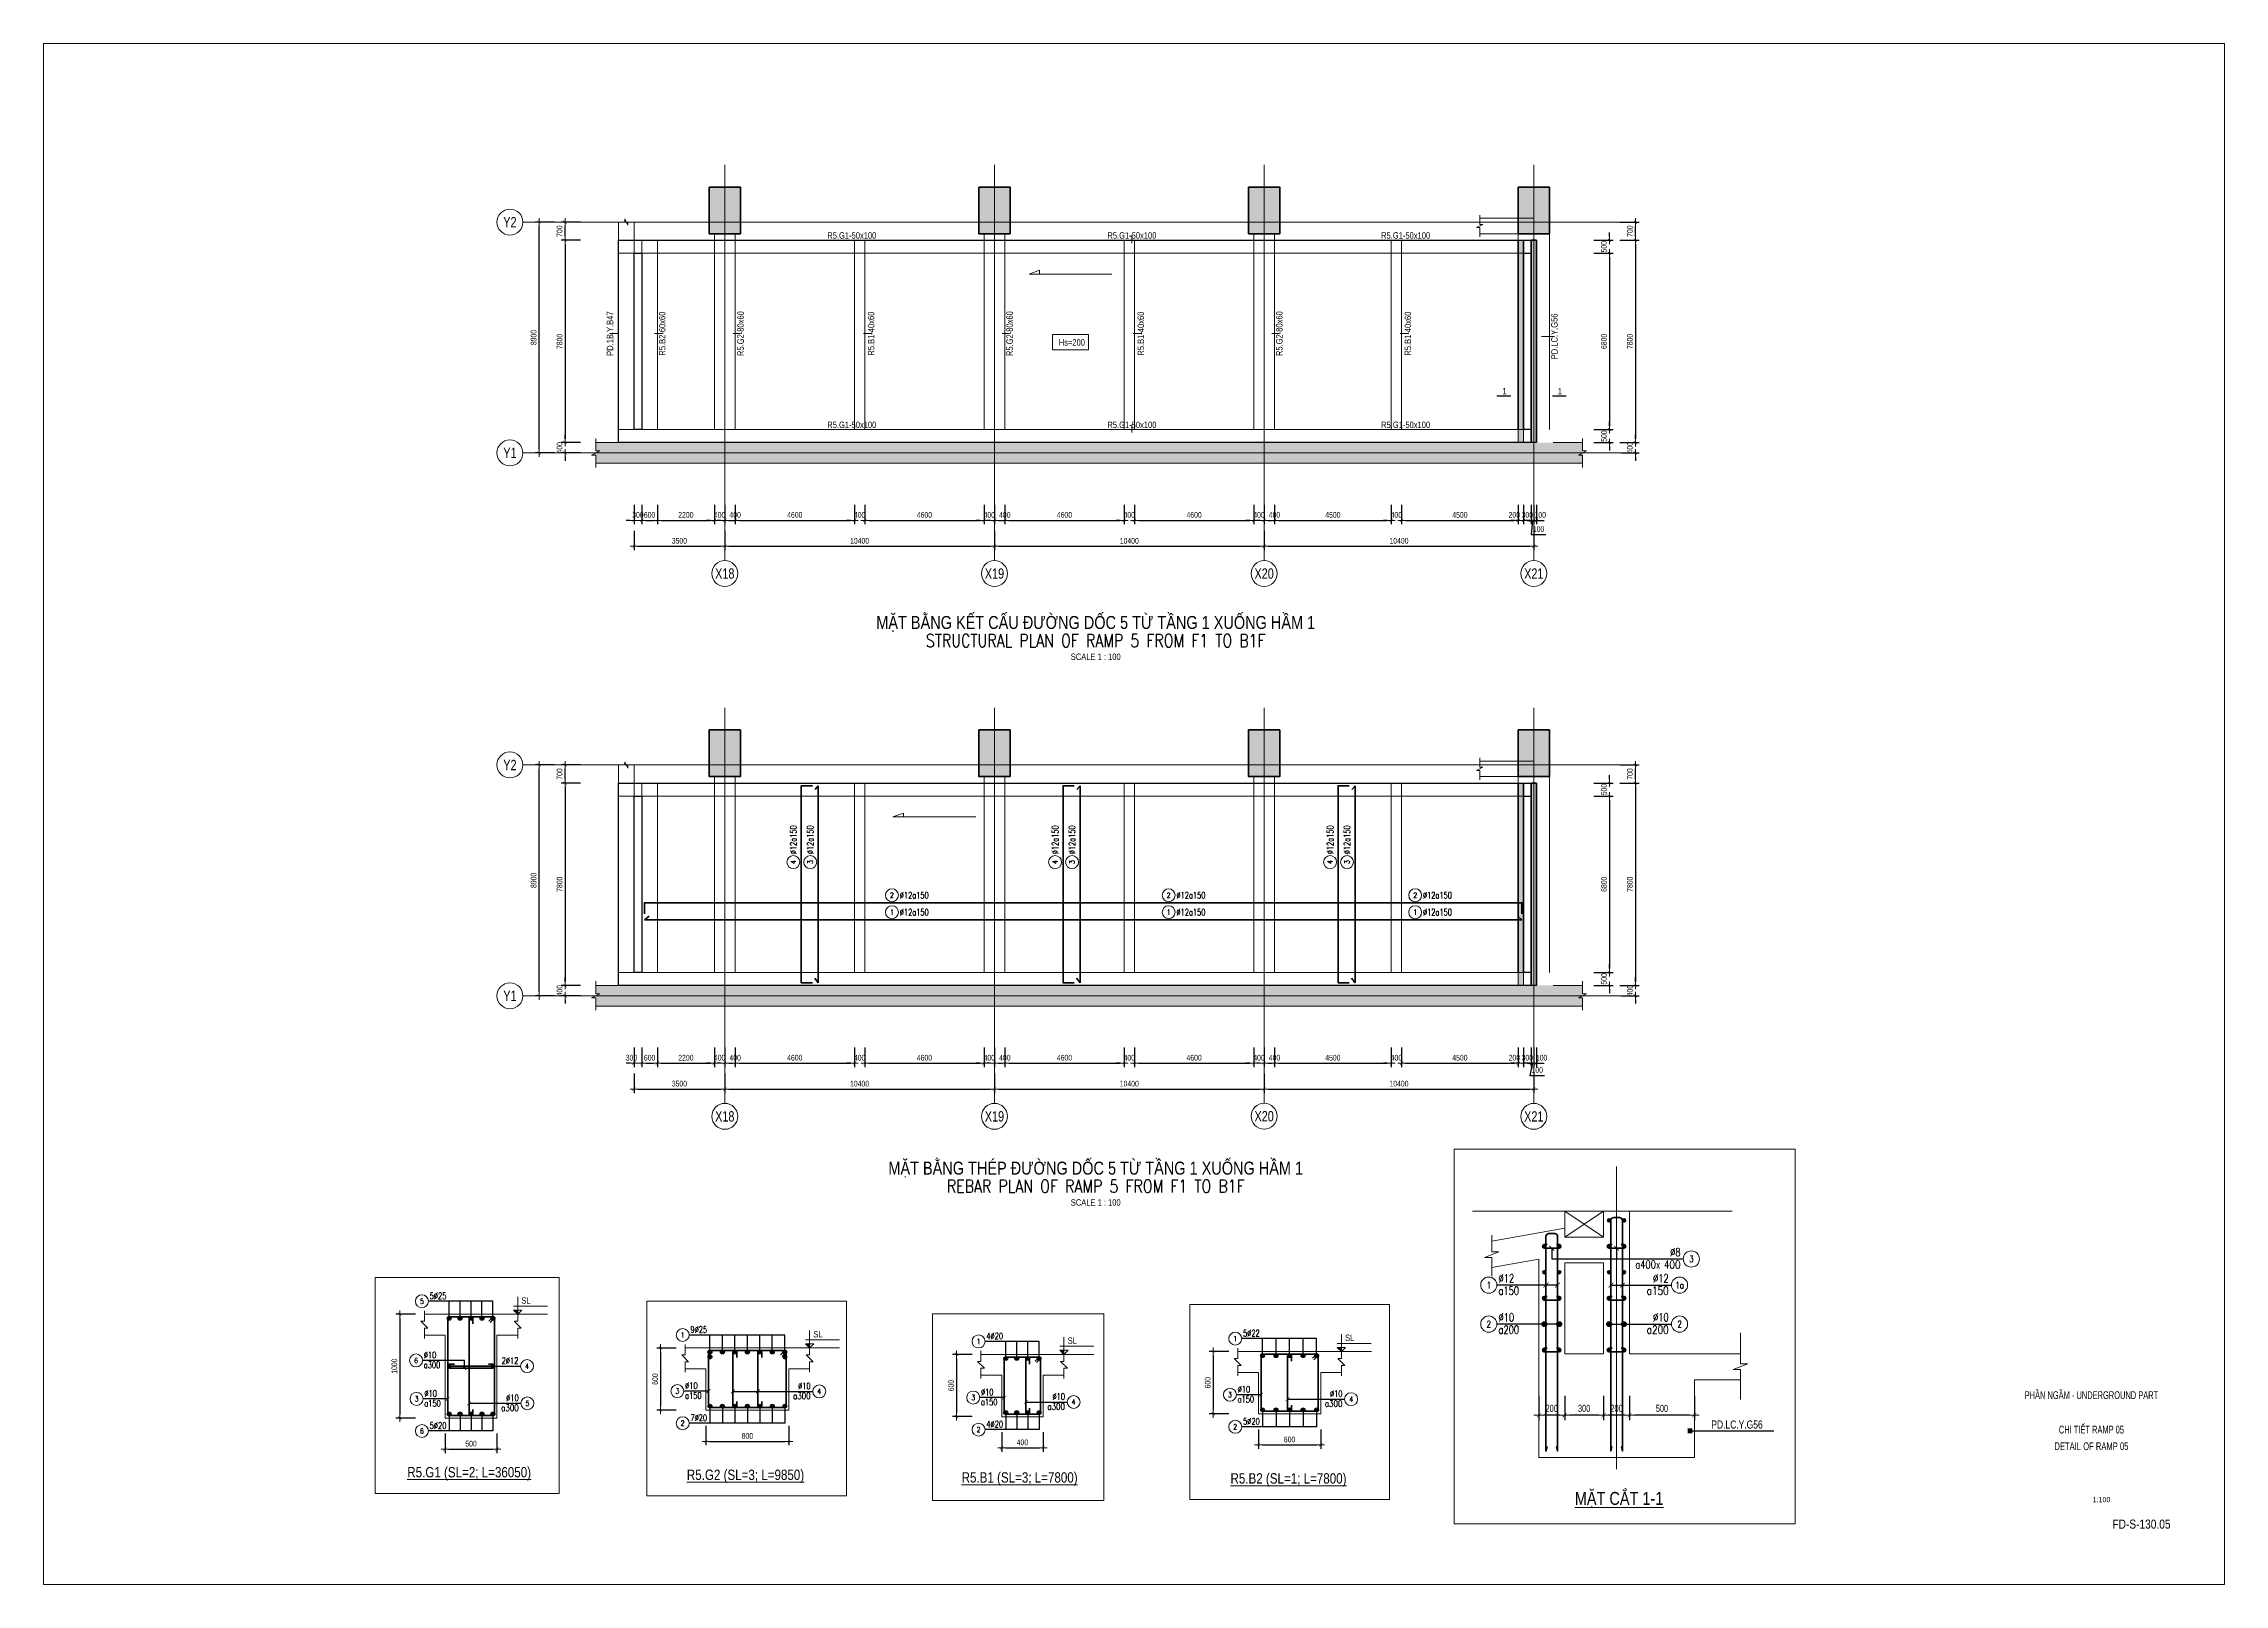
# Paper-space layout 'FD-S-130.05' of a CAD drawing. Header units: millimetres. Extents: x 0 to 841, y 0 to 594.
# The model-space entities are those that its viewports show. They can reach past a viewport. Long polylines and large blocks are cut down to what shows.
import ezdxf
from ezdxf.enums import TextEntityAlignment as Align

# ---------------------------------------------------------------- set-up
doc = ezdxf.new("R2010")
doc.units = ezdxf.units.MM
doc.header["$MEASUREMENT"] = 0
for name, pattern in [('_DASH', [0.6, 0.4, -0.2]), ('CENTER2', [1.125, 0.75, -0.125, 0.125, -0.125]), ('HIDDEN2', [4.7625, 3.175, -1.5875]), ('POD_Grid$0$CENTER2', [1.125, 0.75, -0.125, 0.125, -0.125])]:
    doc.linetypes.add(name, pattern=pattern)
doc.layers.get('Defpoints').update_dxf_attribs({"color": 151, "lineweight": 9})
doc.layers.add('-L-A_OUTLINE', color=2, linetype='Continuous')
for name, color, linetype, lineweight in [('HT_1F$0$NDC_S-COLUMN', 4, 'Continuous', 40), ('HT_1F$0$NDC_S_HATCH COLUMN AND WALL', 251, 'Continuous', 13), ('kata_thep - H', 4, 'Continuous', 35), ('NDC_S_ANNO', 7, 'Continuous', 20), ('NDC_S_AXIS', 5, 'CENTER2', 13), ('NDC_S_BEAM', 3, 'HIDDEN2', 20), ('NDC_S_CONTINUOUS', 3, 'Continuous', 20), ('NDC_S_DIM', 1, 'Continuous', 15), ('NDC_S_ENG TITLE', 3, 'Continuous', 20), ('NDC_S_HATCH MATERIAL', 8, 'Continuous', 13), ('NDC_S_LEADER', 1, 'Continuous', 15), ('NDC_S_REBAR', 4, 'Continuous', 35), ('NDC_S_STIRRUP', 4, 'Continuous', 40), ('NDC_S_SYMBOL', 1, 'Continuous', 15), ('NDC_S_TEXT SYMBOL', 7, 'Continuous', 20), ('NDC_S_THIN LINE', 8, 'Continuous', 9), ('NDC_S_VN TEXT', 7, 'Continuous', 20), ('NDC_S_VN TITLE', 6, 'Continuous', 35), ('OF_Diaphram wall$0$NDC_S_WALL', 6, 'Continuous', 35), ('POD_Grid$0$NDC_S_AXIS', 5, 'POD_Grid$0$CENTER2', 13), ('Vach dung 1F$0$NDC_S_CONTINUOUS', 3, 'Continuous', 20)]:
    doc.layers.add(name, color=color, linetype=linetype, lineweight=lineweight)
doc.styles.add('ARIAL', font='arial.ttf', dxfattribs={"width": 0.8})
doc.styles.add('NDC_ANNO', font='', dxfattribs={"width": 0.8})
doc.styles.add('NDC_ARIAL', font='arial.ttf', dxfattribs={"width": 0.85})
doc.styles.add('NDC_DIM', font='', dxfattribs={"width": 0.75})
doc.styles.add('NDC_EN TXT', font='romans.shx', dxfattribs={"width": 0.8})
doc.styles.add('NDC_VIE TXT', font='arial.ttf', dxfattribs={"width": 0.8})
doc.styles.get('NDC_ANNO').set_extended_font_data('Dotum')
doc.styles.get('NDC_DIM').set_extended_font_data('Dotum')
doc.dimstyles.new('NDC_dim_100', dxfattribs={"dimscale": 100, "dimtxt": 2.2, "dimasz": 1.5, "dimexe": 1.5, "dimexo": 2.5, "dimgap": 1, "dimtad": 1, "dimdec": 0, "dimzin": 0, "dimdsep": 46, "dimtxsty": 'NDC_DIM', "dimblk": 'DIMMARK', "dimcen": 0.09, "dimdle": 1.2, "dimclrd": 1, "dimclre": 1, "dimclrt": 3, "dimadec": 0, "dimazin": 0, "dimtfac": 1, "dimtdec": 0, "dimtix": 1, "dimtofl": 0, "dimtmove": 0, "dimatfit": 3, "dimfxl": 6, "dimfxlon": 1, "dimtolj": 1, "dimtzin": 0, "dimarcsym": 0})
doc.dimstyles.new('NDC_dim_25', dxfattribs={"dimscale": 25, "dimtxt": 2.2, "dimasz": 1.5, "dimexe": 1.5, "dimexo": 2.5, "dimgap": 1, "dimtad": 1, "dimdec": 0, "dimzin": 0, "dimdsep": 46, "dimtxsty": 'NDC_DIM', "dimblk": 'DIMMARK', "dimcen": 0.09, "dimdle": 1.2, "dimclrd": 1, "dimclre": 1, "dimclrt": 3, "dimadec": 0, "dimazin": 0, "dimtfac": 1, "dimtdec": 0, "dimtix": 1, "dimtofl": 0, "dimtmove": 0, "dimatfit": 3, "dimfxl": 6, "dimfxlon": 1, "dimtolj": 1, "dimtzin": 0, "dimarcsym": 0})
doc.dimstyles.new('NDC_dim_iso', dxfattribs={"dimtxt": 2.2, "dimasz": 1, "dimexe": 1.5, "dimexo": 2.5, "dimgap": 1, "dimtad": 1, "dimdec": 0, "dimzin": 0, "dimdsep": 46, "dimtxsty": 'NDC_DIM', "dimblk": 'DIMMARK', "dimcen": 0.09, "dimdle": 1.2, "dimclrd": 1, "dimclre": 1, "dimclrt": 3, "dimadec": 0, "dimazin": 0, "dimtfac": 1, "dimtdec": 0, "dimtix": 1, "dimtofl": 0, "dimtmove": 0, "dimatfit": 3, "dimfxl": 6, "dimfxlon": 1, "dimtolj": 1, "dimtzin": 0, "dimarcsym": 0})

# ---------------------------------------------------------------- blocks, each defined once
blk = doc.blocks.new('DIMMARK')
at = {"layer": 'NDC_S_DIM', "color": 1}
blk.add_line((-1.5, 0), (1, 0), dxfattribs=at)
at = {"layer": 'NDC_S_DIM', "color": 2, "const_width": 0.1}
blk.add_lwpolyline([(-0.42, -0.42), (0.42, 0.42)], dxfattribs=at)
blk = doc.blocks.new('*D966')
at = {"layer": 'Defpoints', "color": 0, "transparency": 16777216}
for p in [(509710, 525041), (510010, 525041), (510010, 521543)]:
    blk.add_point(p, dxfattribs=at)
at = {"layer": 'NDC_S_DIM', "color": 1, "lineweight": -2, "transparency": 16777216}
for p, q in [((509710, 522143), (509710, 521393)), ((510010, 522143), (510010, 521393)), ((509560, 521543), (509410, 521543)), ((510160, 521543), (510310, 521543))]:
    blk.add_line(p, q, dxfattribs=at)
at = {"layer": 'NDC_S_DIM', "color": 1, "lineweight": -2, "transparency": 16777216, "xscale": 150, "yscale": 150, "zscale": 150}
blk.add_blockref('DIMMARK', (509710, 521543), dxfattribs=at)
at = {"layer": 'NDC_S_DIM', "color": 1, "lineweight": -2, "transparency": 16777216, "xscale": 150, "yscale": 150, "zscale": 150, "rotation": 180}
blk.add_blockref('DIMMARK', (510010, 521543), dxfattribs=at)
at = {"layer": 'NDC_S_DIM', "color": 3, "transparency": 16777216, "insert": (509860, 521753), "char_height": 220, "attachment_point": 5, "style": 'NDC_DIM'}
blk.add_mtext('\\A1;300', dxfattribs=at)
blk = doc.blocks.new('*D967')
at = {"layer": 'Defpoints', "color": 0, "transparency": 16777216}
for p in [(510010, 525041), (510610, 525041), (510610, 521543)]:
    blk.add_point(p, dxfattribs=at)
at = {"layer": 'NDC_S_DIM', "color": 1, "lineweight": -2, "transparency": 16777216}
for p, q in [((510010, 522143), (510010, 521393)), ((510610, 522143), (510610, 521393)), ((510160, 521543), (510460, 521543))]:
    blk.add_line(p, q, dxfattribs=at)
at = {"layer": 'NDC_S_DIM', "color": 1, "lineweight": -2, "transparency": 16777216, "xscale": 150, "yscale": 150, "zscale": 150, "rotation": 180}
blk.add_blockref('DIMMARK', (510010, 521543), dxfattribs=at)
at = {"layer": 'NDC_S_DIM', "color": 1, "lineweight": -2, "transparency": 16777216, "xscale": 150, "yscale": 150, "zscale": 150}
blk.add_blockref('DIMMARK', (510610, 521543), dxfattribs=at)
at = {"layer": 'NDC_S_DIM', "color": 3, "transparency": 16777216, "insert": (510310, 521753), "char_height": 220, "attachment_point": 5, "style": 'NDC_DIM'}
blk.add_mtext('\\A1;600', dxfattribs=at)
blk = doc.blocks.new('*D968')
at = {"layer": 'Defpoints', "color": 0, "transparency": 16777216}
for p in [(510610, 525041), (512810, 525041), (512810, 521543)]:
    blk.add_point(p, dxfattribs=at)
at = {"layer": 'NDC_S_DIM', "color": 1, "lineweight": -2, "transparency": 16777216}
for p, q in [((510610, 522143), (510610, 521393)), ((512810, 522143), (512810, 521393)), ((510760, 521543), (512660, 521543))]:
    blk.add_line(p, q, dxfattribs=at)
at = {"layer": 'NDC_S_DIM', "color": 1, "lineweight": -2, "transparency": 16777216, "xscale": 150, "yscale": 150, "zscale": 150, "rotation": 180}
blk.add_blockref('DIMMARK', (510610, 521543), dxfattribs=at)
at = {"layer": 'NDC_S_DIM', "color": 1, "lineweight": -2, "transparency": 16777216, "xscale": 150, "yscale": 150, "zscale": 150}
blk.add_blockref('DIMMARK', (512810, 521543), dxfattribs=at)
at = {"layer": 'NDC_S_DIM', "color": 3, "transparency": 16777216, "insert": (511710, 521753), "char_height": 220, "attachment_point": 5, "style": 'NDC_DIM'}
blk.add_mtext('\\A1;2200', dxfattribs=at)
blk = doc.blocks.new('*D969')
at = {"layer": 'Defpoints', "color": 0, "transparency": 16777216}
for p in [(512810, 525041), (513210, 523741), (513210, 521543)]:
    blk.add_point(p, dxfattribs=at)
at = {"layer": 'NDC_S_DIM', "color": 1, "lineweight": -2, "transparency": 16777216}
for p, q in [((512810, 522143), (512810, 521393)), ((513210, 522143), (513210, 521393)), ((512660, 521543), (512510, 521543)), ((513360, 521543), (513510, 521543))]:
    blk.add_line(p, q, dxfattribs=at)
at = {"layer": 'NDC_S_DIM', "color": 1, "lineweight": -2, "transparency": 16777216, "xscale": 150, "yscale": 150, "zscale": 150}
blk.add_blockref('DIMMARK', (512810, 521543), dxfattribs=at)
at = {"layer": 'NDC_S_DIM', "color": 1, "lineweight": -2, "transparency": 16777216, "xscale": 150, "yscale": 150, "zscale": 150, "rotation": 180}
blk.add_blockref('DIMMARK', (513210, 521543), dxfattribs=at)
at = {"layer": 'NDC_S_DIM', "color": 3, "transparency": 16777216, "insert": (513010, 521753), "char_height": 220, "attachment_point": 5, "style": 'NDC_DIM'}
blk.add_mtext('\\A1;400', dxfattribs=at)
blk = doc.blocks.new('*D970')
at = {"layer": 'Defpoints', "color": 0, "transparency": 16777216}
for p in [(513610, 525041), (513210, 523741), (513610, 521543)]:
    blk.add_point(p, dxfattribs=at)
at = {"layer": 'NDC_S_DIM', "color": 1, "lineweight": -2, "transparency": 16777216}
for p, q in [((513210, 522143), (513210, 521393)), ((513610, 522143), (513610, 521393)), ((513060, 521543), (512910, 521543)), ((513760, 521543), (513910, 521543))]:
    blk.add_line(p, q, dxfattribs=at)
at = {"layer": 'NDC_S_DIM', "color": 1, "lineweight": -2, "transparency": 16777216, "xscale": 150, "yscale": 150, "zscale": 150}
blk.add_blockref('DIMMARK', (513210, 521543), dxfattribs=at)
at = {"layer": 'NDC_S_DIM', "color": 1, "lineweight": -2, "transparency": 16777216, "xscale": 150, "yscale": 150, "zscale": 150, "rotation": 180}
blk.add_blockref('DIMMARK', (513610, 521543), dxfattribs=at)
at = {"layer": 'NDC_S_DIM', "color": 3, "transparency": 16777216, "insert": (513610, 521753), "char_height": 220, "attachment_point": 5, "style": 'NDC_DIM'}
blk.add_mtext('\\A1;400', dxfattribs=at)
blk = doc.blocks.new('*D971')
at = {"layer": 'Defpoints', "color": 0, "transparency": 16777216}
for p in [(513610, 525041), (518210, 525041), (518210, 521543)]:
    blk.add_point(p, dxfattribs=at)
at = {"layer": 'NDC_S_DIM', "color": 1, "lineweight": -2, "transparency": 16777216}
for p, q in [((513610, 522143), (513610, 521393)), ((518210, 522143), (518210, 521393)), ((513760, 521543), (518060, 521543))]:
    blk.add_line(p, q, dxfattribs=at)
at = {"layer": 'NDC_S_DIM', "color": 1, "lineweight": -2, "transparency": 16777216, "xscale": 150, "yscale": 150, "zscale": 150, "rotation": 180}
blk.add_blockref('DIMMARK', (513610, 521543), dxfattribs=at)
at = {"layer": 'NDC_S_DIM', "color": 1, "lineweight": -2, "transparency": 16777216, "xscale": 150, "yscale": 150, "zscale": 150}
blk.add_blockref('DIMMARK', (518210, 521543), dxfattribs=at)
at = {"layer": 'NDC_S_DIM', "color": 3, "transparency": 16777216, "insert": (515910, 521753), "char_height": 220, "attachment_point": 5, "style": 'NDC_DIM'}
blk.add_mtext('\\A1;4600', dxfattribs=at)
blk = doc.blocks.new('*D972')
at = {"layer": 'Defpoints', "color": 0, "transparency": 16777216}
for p in [(518210, 525041), (518610, 525041), (518610, 521543)]:
    blk.add_point(p, dxfattribs=at)
at = {"layer": 'NDC_S_DIM', "color": 1, "lineweight": -2, "transparency": 16777216}
for p, q in [((518210, 522143), (518210, 521393)), ((518610, 522143), (518610, 521393)), ((518060, 521543), (517910, 521543)), ((518760, 521543), (518910, 521543))]:
    blk.add_line(p, q, dxfattribs=at)
at = {"layer": 'NDC_S_DIM', "color": 1, "lineweight": -2, "transparency": 16777216, "xscale": 150, "yscale": 150, "zscale": 150}
blk.add_blockref('DIMMARK', (518210, 521543), dxfattribs=at)
at = {"layer": 'NDC_S_DIM', "color": 1, "lineweight": -2, "transparency": 16777216, "xscale": 150, "yscale": 150, "zscale": 150, "rotation": 180}
blk.add_blockref('DIMMARK', (518610, 521543), dxfattribs=at)
at = {"layer": 'NDC_S_DIM', "color": 3, "transparency": 16777216, "insert": (518410, 521753), "char_height": 220, "attachment_point": 5, "style": 'NDC_DIM'}
blk.add_mtext('\\A1;400', dxfattribs=at)
blk = doc.blocks.new('*D973')
at = {"layer": 'Defpoints', "color": 0, "transparency": 16777216}
for p in [(518610, 525041), (523210, 525041), (523210, 521543)]:
    blk.add_point(p, dxfattribs=at)
at = {"layer": 'NDC_S_DIM', "color": 1, "lineweight": -2, "transparency": 16777216}
for p, q in [((518610, 522143), (518610, 521393)), ((523210, 522143), (523210, 521393)), ((518760, 521543), (523060, 521543))]:
    blk.add_line(p, q, dxfattribs=at)
at = {"layer": 'NDC_S_DIM', "color": 1, "lineweight": -2, "transparency": 16777216, "xscale": 150, "yscale": 150, "zscale": 150, "rotation": 180}
blk.add_blockref('DIMMARK', (518610, 521543), dxfattribs=at)
at = {"layer": 'NDC_S_DIM', "color": 1, "lineweight": -2, "transparency": 16777216, "xscale": 150, "yscale": 150, "zscale": 150}
blk.add_blockref('DIMMARK', (523210, 521543), dxfattribs=at)
at = {"layer": 'NDC_S_DIM', "color": 3, "transparency": 16777216, "insert": (520910, 521753), "char_height": 220, "attachment_point": 5, "style": 'NDC_DIM'}
blk.add_mtext('\\A1;4600', dxfattribs=at)
blk = doc.blocks.new('*D974')
at = {"layer": 'Defpoints', "color": 0, "transparency": 16777216}
for p in [(523210, 525041), (523610, 525041), (523610, 521543)]:
    blk.add_point(p, dxfattribs=at)
at = {"layer": 'NDC_S_DIM', "color": 1, "lineweight": -2, "transparency": 16777216}
for p, q in [((523210, 522143), (523210, 521393)), ((523610, 522143), (523610, 521393)), ((523060, 521543), (522910, 521543)), ((523760, 521543), (523910, 521543))]:
    blk.add_line(p, q, dxfattribs=at)
at = {"layer": 'NDC_S_DIM', "color": 1, "lineweight": -2, "transparency": 16777216, "xscale": 150, "yscale": 150, "zscale": 150}
blk.add_blockref('DIMMARK', (523210, 521543), dxfattribs=at)
at = {"layer": 'NDC_S_DIM', "color": 1, "lineweight": -2, "transparency": 16777216, "xscale": 150, "yscale": 150, "zscale": 150, "rotation": 180}
blk.add_blockref('DIMMARK', (523610, 521543), dxfattribs=at)
at = {"layer": 'NDC_S_DIM', "color": 3, "transparency": 16777216, "insert": (523410, 521753), "char_height": 220, "attachment_point": 5, "style": 'NDC_DIM'}
blk.add_mtext('\\A1;400', dxfattribs=at)
blk = doc.blocks.new('*D927')
at = {"layer": 'Defpoints', "color": 0, "transparency": 16777216}
for p in [(523610, 525041), (524010, 525041), (524010, 521543)]:
    blk.add_point(p, dxfattribs=at)
at = {"layer": 'NDC_S_DIM', "color": 1, "lineweight": -2, "transparency": 16777216}
for p, q in [((523610, 522143), (523610, 521393)), ((524010, 522143), (524010, 521393)), ((523460, 521543), (523310, 521543)), ((524160, 521543), (524310, 521543))]:
    blk.add_line(p, q, dxfattribs=at)
at = {"layer": 'NDC_S_DIM', "color": 1, "lineweight": -2, "transparency": 16777216, "xscale": 150, "yscale": 150, "zscale": 150}
blk.add_blockref('DIMMARK', (523610, 521543), dxfattribs=at)
at = {"layer": 'NDC_S_DIM', "color": 1, "lineweight": -2, "transparency": 16777216, "xscale": 150, "yscale": 150, "zscale": 150, "rotation": 180}
blk.add_blockref('DIMMARK', (524010, 521543), dxfattribs=at)
at = {"layer": 'NDC_S_DIM', "color": 3, "transparency": 16777216, "insert": (524010, 521753), "char_height": 220, "attachment_point": 5, "style": 'NDC_DIM'}
blk.add_mtext('\\A1;400', dxfattribs=at)
blk = doc.blocks.new('*D928')
at = {"layer": 'Defpoints', "color": 0, "transparency": 16777216}
for p in [(524010, 525041), (528610, 525041), (528610, 521543)]:
    blk.add_point(p, dxfattribs=at)
at = {"layer": 'NDC_S_DIM', "color": 1, "lineweight": -2, "transparency": 16777216}
for p, q in [((524010, 522143), (524010, 521393)), ((528610, 522143), (528610, 521393)), ((524160, 521543), (528460, 521543))]:
    blk.add_line(p, q, dxfattribs=at)
at = {"layer": 'NDC_S_DIM', "color": 1, "lineweight": -2, "transparency": 16777216, "xscale": 150, "yscale": 150, "zscale": 150, "rotation": 180}
blk.add_blockref('DIMMARK', (524010, 521543), dxfattribs=at)
at = {"layer": 'NDC_S_DIM', "color": 1, "lineweight": -2, "transparency": 16777216, "xscale": 150, "yscale": 150, "zscale": 150}
blk.add_blockref('DIMMARK', (528610, 521543), dxfattribs=at)
at = {"layer": 'NDC_S_DIM', "color": 3, "transparency": 16777216, "insert": (526310, 521753), "char_height": 220, "attachment_point": 5, "style": 'NDC_DIM'}
blk.add_mtext('\\A1;4600', dxfattribs=at)
blk = doc.blocks.new('*D929')
at = {"layer": 'Defpoints', "color": 0, "transparency": 16777216}
for p in [(528610, 525041), (529010, 525041), (529010, 521543)]:
    blk.add_point(p, dxfattribs=at)
at = {"layer": 'NDC_S_DIM', "color": 1, "lineweight": -2, "transparency": 16777216}
for p, q in [((528610, 522143), (528610, 521393)), ((529010, 522143), (529010, 521393)), ((528460, 521543), (528310, 521543)), ((529160, 521543), (529310, 521543))]:
    blk.add_line(p, q, dxfattribs=at)
at = {"layer": 'NDC_S_DIM', "color": 1, "lineweight": -2, "transparency": 16777216, "xscale": 150, "yscale": 150, "zscale": 150}
blk.add_blockref('DIMMARK', (528610, 521543), dxfattribs=at)
at = {"layer": 'NDC_S_DIM', "color": 1, "lineweight": -2, "transparency": 16777216, "xscale": 150, "yscale": 150, "zscale": 150, "rotation": 180}
blk.add_blockref('DIMMARK', (529010, 521543), dxfattribs=at)
at = {"layer": 'NDC_S_DIM', "color": 3, "transparency": 16777216, "insert": (528810, 521753), "char_height": 220, "attachment_point": 5, "style": 'NDC_DIM'}
blk.add_mtext('\\A1;400', dxfattribs=at)
blk = doc.blocks.new('*D930')
at = {"layer": 'Defpoints', "color": 0, "transparency": 16777216}
for p in [(529010, 525041), (533610, 525041), (533610, 521543)]:
    blk.add_point(p, dxfattribs=at)
at = {"layer": 'NDC_S_DIM', "color": 1, "lineweight": -2, "transparency": 16777216}
for p, q in [((529010, 522143), (529010, 521393)), ((533610, 522143), (533610, 521393)), ((529160, 521543), (533460, 521543))]:
    blk.add_line(p, q, dxfattribs=at)
at = {"layer": 'NDC_S_DIM', "color": 1, "lineweight": -2, "transparency": 16777216, "xscale": 150, "yscale": 150, "zscale": 150, "rotation": 180}
blk.add_blockref('DIMMARK', (529010, 521543), dxfattribs=at)
at = {"layer": 'NDC_S_DIM', "color": 1, "lineweight": -2, "transparency": 16777216, "xscale": 150, "yscale": 150, "zscale": 150}
blk.add_blockref('DIMMARK', (533610, 521543), dxfattribs=at)
at = {"layer": 'NDC_S_DIM', "color": 3, "transparency": 16777216, "insert": (531310, 521753), "char_height": 220, "attachment_point": 5, "style": 'NDC_DIM'}
blk.add_mtext('\\A1;4600', dxfattribs=at)
blk = doc.blocks.new('*D931')
at = {"layer": 'Defpoints', "color": 0, "transparency": 16777216}
for p in [(533610, 525041), (534010, 525045), (534010, 521543)]:
    blk.add_point(p, dxfattribs=at)
at = {"layer": 'NDC_S_DIM', "color": 1, "lineweight": -2, "transparency": 16777216}
for p, q in [((533610, 522143), (533610, 521393)), ((534010, 522143), (534010, 521393)), ((533460, 521543), (533310, 521543)), ((534160, 521543), (534310, 521543))]:
    blk.add_line(p, q, dxfattribs=at)
at = {"layer": 'NDC_S_DIM', "color": 1, "lineweight": -2, "transparency": 16777216, "xscale": 150, "yscale": 150, "zscale": 150}
blk.add_blockref('DIMMARK', (533610, 521543), dxfattribs=at)
at = {"layer": 'NDC_S_DIM', "color": 1, "lineweight": -2, "transparency": 16777216, "xscale": 150, "yscale": 150, "zscale": 150, "rotation": 180}
blk.add_blockref('DIMMARK', (534010, 521543), dxfattribs=at)
at = {"layer": 'NDC_S_DIM', "color": 3, "transparency": 16777216, "insert": (533810, 521753), "char_height": 220, "attachment_point": 5, "style": 'NDC_DIM'}
blk.add_mtext('\\A1;400', dxfattribs=at)
blk = doc.blocks.new('*D932')
at = {"layer": 'Defpoints', "color": 0, "transparency": 16777216}
for p in [(534010, 525045), (534410, 525041), (534410, 521543)]:
    blk.add_point(p, dxfattribs=at)
at = {"layer": 'NDC_S_DIM', "color": 1, "lineweight": -2, "transparency": 16777216}
for p, q in [((534010, 522143), (534010, 521393)), ((534410, 522143), (534410, 521393)), ((533860, 521543), (533710, 521543)), ((534560, 521543), (534710, 521543))]:
    blk.add_line(p, q, dxfattribs=at)
at = {"layer": 'NDC_S_DIM', "color": 1, "lineweight": -2, "transparency": 16777216, "xscale": 150, "yscale": 150, "zscale": 150}
blk.add_blockref('DIMMARK', (534010, 521543), dxfattribs=at)
at = {"layer": 'NDC_S_DIM', "color": 1, "lineweight": -2, "transparency": 16777216, "xscale": 150, "yscale": 150, "zscale": 150, "rotation": 180}
blk.add_blockref('DIMMARK', (534410, 521543), dxfattribs=at)
at = {"layer": 'NDC_S_DIM', "color": 3, "transparency": 16777216, "insert": (534410, 521753), "char_height": 220, "attachment_point": 5, "style": 'NDC_DIM'}
blk.add_mtext('\\A1;400', dxfattribs=at)
blk = doc.blocks.new('*D933')
at = {"layer": 'Defpoints', "color": 0, "transparency": 16777216}
for p in [(534410, 525041), (538910, 525041), (538910, 521543)]:
    blk.add_point(p, dxfattribs=at)
at = {"layer": 'NDC_S_DIM', "color": 1, "lineweight": -2, "transparency": 16777216}
for p, q in [((534410, 522143), (534410, 521393)), ((538910, 522143), (538910, 521393)), ((534560, 521543), (538760, 521543))]:
    blk.add_line(p, q, dxfattribs=at)
at = {"layer": 'NDC_S_DIM', "color": 1, "lineweight": -2, "transparency": 16777216, "xscale": 150, "yscale": 150, "zscale": 150, "rotation": 180}
blk.add_blockref('DIMMARK', (534410, 521543), dxfattribs=at)
at = {"layer": 'NDC_S_DIM', "color": 1, "lineweight": -2, "transparency": 16777216, "xscale": 150, "yscale": 150, "zscale": 150}
blk.add_blockref('DIMMARK', (538910, 521543), dxfattribs=at)
at = {"layer": 'NDC_S_DIM', "color": 3, "transparency": 16777216, "insert": (536660, 521753), "char_height": 220, "attachment_point": 5, "style": 'NDC_DIM'}
blk.add_mtext('\\A1;4500', dxfattribs=at)
blk = doc.blocks.new('*D934')
at = {"layer": 'Defpoints', "color": 0, "transparency": 16777216}
for p in [(538910, 525041), (539310, 525041), (539310, 521543)]:
    blk.add_point(p, dxfattribs=at)
at = {"layer": 'NDC_S_DIM', "color": 1, "lineweight": -2, "transparency": 16777216}
for p, q in [((538910, 522143), (538910, 521393)), ((539310, 522143), (539310, 521393)), ((538760, 521543), (538610, 521543)), ((539460, 521543), (539610, 521543))]:
    blk.add_line(p, q, dxfattribs=at)
at = {"layer": 'NDC_S_DIM', "color": 1, "lineweight": -2, "transparency": 16777216, "xscale": 150, "yscale": 150, "zscale": 150}
blk.add_blockref('DIMMARK', (538910, 521543), dxfattribs=at)
at = {"layer": 'NDC_S_DIM', "color": 1, "lineweight": -2, "transparency": 16777216, "xscale": 150, "yscale": 150, "zscale": 150, "rotation": 180}
blk.add_blockref('DIMMARK', (539310, 521543), dxfattribs=at)
at = {"layer": 'NDC_S_DIM', "color": 3, "transparency": 16777216, "insert": (539110, 521753), "char_height": 220, "attachment_point": 5, "style": 'NDC_DIM'}
blk.add_mtext('\\A1;400', dxfattribs=at)
blk = doc.blocks.new('*D935')
at = {"layer": 'Defpoints', "color": 0, "transparency": 16777216}
for p in [(509710, 525041), (513210, 524141), (513210, 520543)]:
    blk.add_point(p, dxfattribs=at)
at = {"layer": 'NDC_S_DIM', "color": 1, "lineweight": -2, "transparency": 16777216}
for p, q in [((509710, 521143), (509710, 520393)), ((513210, 521143), (513210, 520393)), ((509860, 520543), (513060, 520543))]:
    blk.add_line(p, q, dxfattribs=at)
at = {"layer": 'NDC_S_DIM', "color": 1, "lineweight": -2, "transparency": 16777216, "xscale": 150, "yscale": 150, "zscale": 150, "rotation": 180}
blk.add_blockref('DIMMARK', (509710, 520543), dxfattribs=at)
at = {"layer": 'NDC_S_DIM', "color": 1, "lineweight": -2, "transparency": 16777216, "xscale": 150, "yscale": 150, "zscale": 150}
blk.add_blockref('DIMMARK', (513210, 520543), dxfattribs=at)
at = {"layer": 'NDC_S_DIM', "color": 3, "transparency": 16777216, "insert": (511460, 520753), "char_height": 220, "attachment_point": 5, "style": 'NDC_DIM'}
blk.add_mtext('\\A1;3500', dxfattribs=at)
blk = doc.blocks.new('*D914')
at = {"layer": 'Defpoints', "color": 0, "transparency": 16777216}
for p in [(513210, 524141), (523610, 523468), (523610, 520543)]:
    blk.add_point(p, dxfattribs=at)
at = {"layer": 'NDC_S_DIM', "color": 1, "lineweight": -2, "transparency": 16777216}
for p, q in [((513210, 521143), (513210, 520393)), ((523610, 521143), (523610, 520393)), ((513360, 520543), (523460, 520543))]:
    blk.add_line(p, q, dxfattribs=at)
at = {"layer": 'NDC_S_DIM', "color": 1, "lineweight": -2, "transparency": 16777216, "xscale": 150, "yscale": 150, "zscale": 150, "rotation": 180}
blk.add_blockref('DIMMARK', (513210, 520543), dxfattribs=at)
at = {"layer": 'NDC_S_DIM', "color": 1, "lineweight": -2, "transparency": 16777216, "xscale": 150, "yscale": 150, "zscale": 150}
blk.add_blockref('DIMMARK', (523610, 520543), dxfattribs=at)
at = {"layer": 'NDC_S_DIM', "color": 3, "transparency": 16777216, "insert": (518410, 520753), "char_height": 220, "attachment_point": 5, "style": 'NDC_DIM'}
blk.add_mtext('\\A1;10400', dxfattribs=at)
blk = doc.blocks.new('*D915')
at = {"layer": 'Defpoints', "color": 0, "transparency": 16777216}
for p in [(523610, 523468), (534010, 523468), (534010, 520543)]:
    blk.add_point(p, dxfattribs=at)
at = {"layer": 'NDC_S_DIM', "color": 1, "lineweight": -2, "transparency": 16777216}
for p, q in [((523610, 521143), (523610, 520393)), ((534010, 521143), (534010, 520393)), ((523760, 520543), (533860, 520543))]:
    blk.add_line(p, q, dxfattribs=at)
at = {"layer": 'NDC_S_DIM', "color": 1, "lineweight": -2, "transparency": 16777216, "xscale": 150, "yscale": 150, "zscale": 150, "rotation": 180}
blk.add_blockref('DIMMARK', (523610, 520543), dxfattribs=at)
at = {"layer": 'NDC_S_DIM', "color": 1, "lineweight": -2, "transparency": 16777216, "xscale": 150, "yscale": 150, "zscale": 150}
blk.add_blockref('DIMMARK', (534010, 520543), dxfattribs=at)
at = {"layer": 'NDC_S_DIM', "color": 3, "transparency": 16777216, "insert": (528810, 520753), "char_height": 220, "attachment_point": 5, "style": 'NDC_DIM'}
blk.add_mtext('\\A1;10400', dxfattribs=at)
blk = doc.blocks.new('*D916')
at = {"layer": 'Defpoints', "color": 0, "transparency": 16777216}
for p in [(534010, 523468), (544410, 523468), (544410, 520543)]:
    blk.add_point(p, dxfattribs=at)
at = {"layer": 'NDC_S_DIM', "color": 1, "lineweight": -2, "transparency": 16777216}
for p, q in [((534010, 521143), (534010, 520393)), ((544410, 521143), (544410, 520393)), ((534160, 520543), (544260, 520543))]:
    blk.add_line(p, q, dxfattribs=at)
at = {"layer": 'NDC_S_DIM', "color": 1, "lineweight": -2, "transparency": 16777216, "xscale": 150, "yscale": 150, "zscale": 150, "rotation": 180}
blk.add_blockref('DIMMARK', (534010, 520543), dxfattribs=at)
at = {"layer": 'NDC_S_DIM', "color": 1, "lineweight": -2, "transparency": 16777216, "xscale": 150, "yscale": 150, "zscale": 150}
blk.add_blockref('DIMMARK', (544410, 520543), dxfattribs=at)
at = {"layer": 'NDC_S_DIM', "color": 3, "transparency": 16777216, "insert": (539210, 520753), "char_height": 220, "attachment_point": 5, "style": 'NDC_DIM'}
blk.add_mtext('\\A1;10400', dxfattribs=at)
blk = doc.blocks.new('*U165')
at = {"layer": 'NDC_S_SYMBOL'}
blk.add_line((0, 5), (0, 9), dxfattribs=at)
blk.add_circle((0, 0), 5, dxfattribs=at)
at = {"layer": 'NDC_S_TEXT SYMBOL', "color": 7, "style": 'NDC_ANNO', "width": 0.8}
blk.add_attdef('GRID', text='', height=4, dxfattribs=at).set_placement((0, 0), align=Align.MIDDLE)
blk = doc.blocks.new('*D917')
at = {"layer": 'Defpoints', "color": 0, "transparency": 16777216}
for p in [(543251, 532341), (543338, 531841), (547326, 531841)]:
    blk.add_point(p, dxfattribs=at)
at = {"layer": 'NDC_S_DIM', "color": 1, "lineweight": -2, "transparency": 16777216}
for p, q in [((547326, 532491), (547326, 532641)), ((546726, 532341), (547476, 532341)), ((546726, 531841), (547476, 531841)), ((547326, 531691), (547326, 531541))]:
    blk.add_line(p, q, dxfattribs=at)
at = {"layer": 'NDC_S_DIM', "color": 1, "lineweight": -2, "transparency": 16777216, "xscale": 150, "yscale": 150, "zscale": 150}
for p, rotation in [((547326, 532341), 270), ((547326, 531841), 90)]:
    blk.add_blockref('DIMMARK', p, dxfattribs=dict(at, rotation=rotation))
at = {"layer": 'NDC_S_DIM', "color": 3, "transparency": 16777216, "insert": (547116, 532091), "char_height": 220, "attachment_point": 5, "rotation": 90, "style": 'NDC_DIM'}
blk.add_mtext('\\A1;500', dxfattribs=at)
blk = doc.blocks.new('*D918')
at = {"layer": 'Defpoints', "color": 0, "transparency": 16777216}
for p in [(543338, 531841), (543338, 525041), (547326, 525041)]:
    blk.add_point(p, dxfattribs=at)
at = {"layer": 'NDC_S_DIM', "color": 1, "lineweight": -2, "transparency": 16777216}
for p, q in [((546726, 531841), (547476, 531841)), ((547326, 531691), (547326, 525191)), ((546726, 525041), (547476, 525041))]:
    blk.add_line(p, q, dxfattribs=at)
at = {"layer": 'NDC_S_DIM', "color": 1, "lineweight": -2, "transparency": 16777216, "xscale": 150, "yscale": 150, "zscale": 150}
for p, rotation in [((547326, 531841), 90), ((547326, 525041), 270)]:
    blk.add_blockref('DIMMARK', p, dxfattribs=dict(at, rotation=rotation))
at = {"layer": 'NDC_S_DIM', "color": 3, "transparency": 16777216, "insert": (547116, 528441), "char_height": 220, "attachment_point": 5, "rotation": 90, "style": 'NDC_DIM'}
blk.add_mtext('\\A1;6800', dxfattribs=at)
blk = doc.blocks.new('*D919')
at = {"layer": 'Defpoints', "color": 0, "transparency": 16777216}
for p in [(543338, 525041), (543338, 524541), (547326, 524541)]:
    blk.add_point(p, dxfattribs=at)
at = {"layer": 'NDC_S_DIM', "color": 1, "lineweight": -2, "transparency": 16777216}
for p, q in [((547326, 525191), (547326, 525341)), ((546726, 525041), (547476, 525041)), ((546726, 524541), (547476, 524541)), ((547326, 524391), (547326, 524241))]:
    blk.add_line(p, q, dxfattribs=at)
at = {"layer": 'NDC_S_DIM', "color": 1, "lineweight": -2, "transparency": 16777216, "xscale": 150, "yscale": 150, "zscale": 150}
for p, rotation in [((547326, 525041), 270), ((547326, 524541), 90)]:
    blk.add_blockref('DIMMARK', p, dxfattribs=dict(at, rotation=rotation))
at = {"layer": 'NDC_S_DIM', "color": 3, "transparency": 16777216, "insert": (547116, 524791), "char_height": 220, "attachment_point": 5, "rotation": 90, "style": 'NDC_DIM'}
blk.add_mtext('\\A1;500', dxfattribs=at)
blk = doc.blocks.new('*D920')
at = {"layer": 'Defpoints', "color": 0, "transparency": 16777216}
for p in [(543338, 532341), (543338, 524541), (548326, 524541)]:
    blk.add_point(p, dxfattribs=at)
at = {"layer": 'NDC_S_DIM', "color": 1, "lineweight": -2, "transparency": 16777216}
for p, q in [((547726, 532341), (548476, 532341)), ((548326, 532191), (548326, 524691)), ((547726, 524541), (548476, 524541))]:
    blk.add_line(p, q, dxfattribs=at)
at = {"layer": 'NDC_S_DIM', "color": 1, "lineweight": -2, "transparency": 16777216, "xscale": 150, "yscale": 150, "zscale": 150}
for p, rotation in [((548326, 532341), 90), ((548326, 524541), 270)]:
    blk.add_blockref('DIMMARK', p, dxfattribs=dict(at, rotation=rotation))
at = {"layer": 'NDC_S_DIM', "color": 3, "transparency": 16777216, "insert": (548116, 528441), "char_height": 220, "attachment_point": 5, "rotation": 90, "style": 'NDC_DIM'}
blk.add_mtext('\\A1;7800', dxfattribs=at)
blk = doc.blocks.new('*U166')
at = {"layer": 'NDC_S_SYMBOL'}
blk.add_line((5, 0), (9, 0), dxfattribs=at)
blk.add_circle((0, 0), 5, dxfattribs=at)
at = {"layer": 'NDC_S_TEXT SYMBOL', "color": 7, "style": 'NDC_ANNO', "width": 0.8}
blk.add_attdef('GRID', text='', height=4, rotation=270, dxfattribs=at).set_placement((0, 0), align=Align.MIDDLE)
blk = doc.blocks.new('*D921')
at = {"layer": 'Defpoints', "color": 0, "transparency": 16777216}
for p in [(509860, 532341), (507049, 524541), (509860, 524541)]:
    blk.add_point(p, dxfattribs=at)
at = {"layer": 'NDC_S_DIM', "color": 1, "lineweight": -2, "transparency": 16777216}
for p, q in [((507649, 532341), (506899, 532341)), ((507049, 532191), (507049, 524691)), ((507649, 524541), (506899, 524541))]:
    blk.add_line(p, q, dxfattribs=at)
at = {"layer": 'NDC_S_DIM', "color": 1, "lineweight": -2, "transparency": 16777216, "xscale": 150, "yscale": 150, "zscale": 150}
for p, rotation in [((507049, 532341), 90), ((507049, 524541), 270)]:
    blk.add_blockref('DIMMARK', p, dxfattribs=dict(at, rotation=rotation))
at = {"layer": 'NDC_S_DIM', "color": 3, "transparency": 16777216, "insert": (506839, 528441), "char_height": 220, "attachment_point": 5, "rotation": 90, "style": 'NDC_DIM'}
blk.add_mtext('\\A1;7800', dxfattribs=at)
blk = doc.blocks.new('*D922')
at = {"layer": 'Defpoints', "color": 0, "transparency": 16777216}
for p in [(506049, 533041), (509110, 533041), (509110, 524141)]:
    blk.add_point(p, dxfattribs=at)
at = {"layer": 'NDC_S_DIM', "color": 1, "lineweight": -2, "transparency": 16777216}
for p, q in [((506649, 533041), (505899, 533041)), ((506049, 524291), (506049, 532891)), ((506649, 524141), (505899, 524141))]:
    blk.add_line(p, q, dxfattribs=at)
at = {"layer": 'NDC_S_DIM', "color": 1, "lineweight": -2, "transparency": 16777216, "xscale": 150, "yscale": 150, "zscale": 150}
for p, rotation in [((506049, 533041), 90), ((506049, 524141), 270)]:
    blk.add_blockref('DIMMARK', p, dxfattribs=dict(at, rotation=rotation))
at = {"layer": 'NDC_S_DIM', "color": 3, "transparency": 16777216, "insert": (505839, 528591), "char_height": 220, "attachment_point": 5, "rotation": 90, "style": 'NDC_DIM'}
blk.add_mtext('\\A1;8900', dxfattribs=at)
blk = doc.blocks.new('*D923')
at = {"layer": 'Defpoints', "color": 0, "transparency": 16777216}
for p in [(509860, 524541), (507049, 524141), (508583, 524141)]:
    blk.add_point(p, dxfattribs=at)
at = {"layer": 'NDC_S_DIM', "color": 1, "lineweight": -2, "transparency": 16777216}
for p, q in [((507049, 524691), (507049, 524841)), ((507649, 524541), (506899, 524541)), ((507649, 524141), (506899, 524141)), ((507049, 523991), (507049, 523841))]:
    blk.add_line(p, q, dxfattribs=at)
at = {"layer": 'NDC_S_DIM', "color": 1, "lineweight": -2, "transparency": 16777216, "xscale": 150, "yscale": 150, "zscale": 150}
for p, rotation in [((507049, 524541), 270), ((507049, 524141), 90)]:
    blk.add_blockref('DIMMARK', p, dxfattribs=dict(at, rotation=rotation))
at = {"layer": 'NDC_S_DIM', "color": 3, "transparency": 16777216, "insert": (506839, 524341), "char_height": 220, "attachment_point": 5, "rotation": 90, "style": 'NDC_DIM'}
blk.add_mtext('\\A1;400', dxfattribs=at)
blk = doc.blocks.new('*D924')
at = {"layer": 'Defpoints', "color": 0, "transparency": 16777216}
for p in [(507049, 533041), (509170, 533041), (510178, 532341)]:
    blk.add_point(p, dxfattribs=at)
at = {"layer": 'NDC_S_DIM', "color": 1, "lineweight": -2, "transparency": 16777216}
for p, q in [((507649, 533041), (506899, 533041)), ((507049, 532491), (507049, 532891)), ((507649, 532341), (506899, 532341))]:
    blk.add_line(p, q, dxfattribs=at)
at = {"layer": 'NDC_S_DIM', "color": 1, "lineweight": -2, "transparency": 16777216, "xscale": 150, "yscale": 150, "zscale": 150}
for p, rotation in [((507049, 533041), 90), ((507049, 532341), 270)]:
    blk.add_blockref('DIMMARK', p, dxfattribs=dict(at, rotation=rotation))
at = {"layer": 'NDC_S_DIM', "color": 3, "transparency": 16777216, "insert": (506839, 532691), "char_height": 220, "attachment_point": 5, "rotation": 90, "style": 'NDC_DIM'}
blk.add_mtext('\\A1;700', dxfattribs=at)
blk = doc.blocks.new('*D925')
at = {"layer": 'Defpoints', "color": 0, "transparency": 16777216}
for p in [(547231, 533041), (548326, 533041), (543338, 532341)]:
    blk.add_point(p, dxfattribs=at)
at = {"layer": 'NDC_S_DIM', "color": 1, "lineweight": -2, "transparency": 16777216}
for p, q in [((547726, 533041), (548476, 533041)), ((548326, 532491), (548326, 532891)), ((547726, 532341), (548476, 532341))]:
    blk.add_line(p, q, dxfattribs=at)
at = {"layer": 'NDC_S_DIM', "color": 1, "lineweight": -2, "transparency": 16777216, "xscale": 150, "yscale": 150, "zscale": 150}
for p, rotation in [((548326, 533041), 90), ((548326, 532341), 270)]:
    blk.add_blockref('DIMMARK', p, dxfattribs=dict(at, rotation=rotation))
at = {"layer": 'NDC_S_DIM', "color": 3, "transparency": 16777216, "insert": (548116, 532691), "char_height": 220, "attachment_point": 5, "rotation": 90, "style": 'NDC_DIM'}
blk.add_mtext('\\A1;700', dxfattribs=at)
blk = doc.blocks.new('*D926')
at = {"layer": 'Defpoints', "color": 0, "transparency": 16777216}
for p in [(543338, 524541), (547529, 524141), (548326, 524141)]:
    blk.add_point(p, dxfattribs=at)
at = {"layer": 'NDC_S_DIM', "color": 1, "lineweight": -2, "transparency": 16777216}
for p, q in [((548326, 524691), (548326, 524841)), ((547726, 524541), (548476, 524541)), ((547779, 524141), (548476, 524141)), ((548326, 523991), (548326, 523841))]:
    blk.add_line(p, q, dxfattribs=at)
at = {"layer": 'NDC_S_DIM', "color": 1, "lineweight": -2, "transparency": 16777216, "xscale": 150, "yscale": 150, "zscale": 150}
for p, rotation in [((548326, 524541), 270), ((548326, 524141), 90)]:
    blk.add_blockref('DIMMARK', p, dxfattribs=dict(at, rotation=rotation))
at = {"layer": 'NDC_S_DIM', "color": 3, "transparency": 16777216, "insert": (548116, 524341), "char_height": 220, "attachment_point": 5, "rotation": 90, "style": 'NDC_DIM'}
blk.add_mtext('\\A1;400', dxfattribs=at)
blk = doc.blocks.new('HT_1F$0$cot')
at = {"layer": 'HT_1F$0$NDC_S_HATCH COLUMN AND WALL', "ltscale": 0.005}
h = blk.add_hatch(color=256, dxfattribs=at)
h.dxf.hatch_style = 1
h.paths.add_polyline_path([(-0.5, 0.5), (0.5, 0.5), (0.5, -0.5), (-0.5, -0.5)])
at = {"layer": 'HT_1F$0$NDC_S-COLUMN', "ltscale": 0.005}
blk.add_lwpolyline([(-0.5, 0.5), (0.5, 0.5), (0.5, -0.5), (-0.5, -0.5)], close=True, dxfattribs=at)
blk = doc.blocks.new('ram1')
at = {"layer": 'NDC_S_HATCH MATERIAL', "ltscale": 100}
h = blk.add_hatch(dxfattribs=at)
h.set_pattern_fill('BT-01', color=252, scale=30, style=0, pattern_type=2)
h.set_pattern_definition([(50, (-261754.3, 1177.81), (215.178055, -18.82564), [22.5, -247.5]), (355, (-261754.3, 1177.81), (-41.6254, 225.65764), [18, -198]), (100.4514, (-261736.38, 1176.25), (173.552815, 206.83186), [19.12206, -210.342634]), (46.1842, (-261754.3, 1237.81), (320.17231, -49.6557), [33.75, -371.25]), (96.6356, (-261727.63, 1233.68), (280.39881, 292.23536), [28.68309, -315.5139]), (351.1842, (-261754.3, 1237.8), (280.39858, 292.23558), [27, -297]), (21, (-261724.3, 1222.81), (179.072116, -120.785667), [22.5, -247.5]), (326, (-261724.3, 1222.81), (72.9946, 217.545014), [18, -198]), (71.4514, (-261709.39, 1212.75), (252.06679, 96.75915), [19.12206, -210.342634]), (37.5, (-261754.31, 1177.814), (3.647957, 99.868156), [0, -195.6, 0, -201, 0, -198.75]), (7.5, (-261754.31, 1177.81), (78.920861, 118.323514), [0, -114.6, 0, -191.1, 0, -75.75]), (327.5, (-261821.21, 1177.814), (160.146731, -6.7664615), [0, -75, 0, -234, 0, -310.5]), (317.5, (-261851.21, 1177.81), (174.95585, 30.031495), [0, -97.5, 0, -155.4, 0, -220.5]), (45, (-261754.31, 1177.81), (-90.156115, 90.156115), []), (45, (-261754.31, 1214.56), (-90.156115, 90.156115), [])])
h.paths.add_polyline_path([(198281, 532547), (198281, 533047), (198081, 533047), (198081, 532547), (198081, 525747), (198081, 525247), (198281, 525247), (198281, 525747)])
h = blk.add_hatch(dxfattribs=at)
h.set_pattern_fill('BT-01', color=252, scale=30, style=0, pattern_type=2)
h.set_pattern_definition([(50, (-261254.3, 1177.81), (215.178055, -18.82564), [22.5, -247.5]), (355, (-261254.3, 1177.81), (-41.6254, 225.65764), [18, -198]), (100.4514, (-261236.38, 1176.25), (173.552815, 206.83186), [19.12206, -210.342634]), (46.1842, (-261254.3, 1237.81), (320.17231, -49.6557), [33.75, -371.25]), (96.6356, (-261227.63, 1233.68), (280.39881, 292.23536), [28.68309, -315.5139]), (351.1842, (-261254.3, 1237.8), (280.39858, 292.23558), [27, -297]), (21, (-261224.3, 1222.81), (179.072116, -120.785667), [22.5, -247.5]), (326, (-261224.3, 1222.81), (72.9946, 217.545014), [18, -198]), (71.4514, (-261209.39, 1212.75), (252.06679, 96.75915), [19.12206, -210.342634]), (37.5, (-261254.31, 1177.814), (3.647957, 99.868156), [0, -195.6, 0, -201, 0, -198.75]), (7.5, (-261254.31, 1177.81), (78.920861, 118.323514), [0, -114.6, 0, -191.1, 0, -75.75]), (327.5, (-261321.21, 1177.814), (160.146731, -6.7664615), [0, -75, 0, -234, 0, -310.5]), (317.5, (-261351.21, 1177.81), (174.95585, 30.031495), [0, -97.5, 0, -155.4, 0, -220.5]), (45, (-261254.31, 1177.81), (-90.156115, 90.156115), []), (45, (-261254.31, 1214.56), (-90.156115, 90.156115), [])])
h.paths.add_polyline_path([(198781, 532547), (198781, 533047), (198581, 533047), (198581, 532547), (198581, 525747), (198581, 525247), (198781, 525247), (198781, 525747)])
at = {"layer": 'NDC_S_HATCH MATERIAL'}
h = blk.add_hatch(dxfattribs=at)
h.set_pattern_fill('BT-01', color=252, scale=30, style=0, pattern_type=2)
h.set_pattern_definition([(50, (-739829.33, 657260.06), (215.178055, -18.82564), [22.5, -247.5]), (355, (-739829.33, 657260.06), (-41.6254, 225.65764), [18, -198]), (100.4514, (-739811.4, 657258.5), (173.552815, 206.831863), [19.122057, -210.342634]), (46.1842, (-739829.33, 657320.06), (320.172315, -49.655704), [33.75, -371.25]), (96.6356, (-739802.65, 657315.92), (280.39881, 292.23536), [28.68309, -315.5139]), (351.1842, (-739829.33, 657320.06), (280.39858, 292.23558), [27, -297]), (21, (-739799.33, 657305.06), (179.072116, -120.785667), [22.5, -247.5]), (326, (-739799.33, 657305.06), (72.9946, 217.545014), [18, -198]), (71.4514, (-739784.4, 657295), (252.06679, 96.75915), [19.122057, -210.342634]), (37.5, (-739829.33, 657260.06), (3.6479566, 99.868156), [0, -195.6, 0, -201, 0, -198.75]), (7.5, (-739829.33, 657260.06), (78.920861, 118.323514), [0, -114.6, 0, -191.1, 0, -75.75]), (327.5, (-739896.23, 657260.06), (160.146731, -6.7664615), [0, -75, 0, -234, 0, -310.5]), (317.5, (-739926.23, 657260.06), (174.95585, 30.031495), [0, -97.5, 0, -155.4, 0, -220.5]), (45, (-739829.33, 657260.06), (-90.156115, 90.156115), []), (45, (-739829.33, 657296.81), (-90.156115, 90.156115), [])])
h.paths.add_polyline_path([(162505, 524767), (162505, 524447), (200559, 524447), (200559, 525247), (162505, 525247), (162505, 524927), (162665, 524927), (162345, 524767)])
at = {"layer": '-L-A_OUTLINE'}
for points in [[(163382, 533047), (198782, 533047), (198782, 525247), (163382, 525247)], [(163982, 532547), (164282, 532547), (164282, 525747), (163982, 525747)], [(198282, 532547), (198582, 532547), (198582, 525747), (198282, 525747)]]:
    blk.add_lwpolyline(points, close=True, dxfattribs=at)
at = {"layer": 'NDC_S_BEAM', "ltscale": 100}
for p, q in [((198682, 533897), (196594, 533897)), ((163382, 525747), (163382, 533747)), ((163982, 525747), (163982, 533747)), ((167082, 533297), (167082, 525747)), ((167882, 533297), (167882, 525747)), ((177482, 533297), (177482, 525747)), ((178282, 533297), (178282, 525747)), ((187882, 533297), (187882, 525747)), ((188682, 533297), (188682, 525747)), ((198682, 533297), (196594, 533297)), ((198082, 525747), (198082, 533297)), ((199282, 525747), (199282, 533297)), ((163382, 533047), (198582, 533047)), ((164282, 525747), (164282, 533047)), ((164882, 525747), (164882, 533047)), ((172482, 525747), (172482, 533047)), ((172882, 525747), (172882, 533047)), ((182882, 525747), (182882, 533047)), ((183282, 525747), (183282, 533047)), ((193182, 525747), (193182, 533047)), ((193582, 525747), (193582, 533047)), ((198082, 532547), (198082, 533047)), ((198282, 532547), (198282, 533047)), ((163382, 532547), (198582, 532547)), ((163382, 525747), (198582, 525747)), ((198082, 525747), (198082, 525247)), ((198282, 525747), (198282, 525247)), ((163382, 525247), (198582, 525247))]:
    blk.add_line(p, q, dxfattribs=at)
at = {"layer": 'NDC_S_BEAM', "ltscale": 200}
blk.add_line((199432, 525247), (200559, 525247), dxfattribs=at)
at = {"layer": 'NDC_S_CONTINUOUS', "ltscale": 200}
blk.add_line((162505, 525247), (177332, 525247), dxfattribs=at)
at = {"layer": 'NDC_S_LEADER'}
for points in [[(163262, 533747), (163622, 533747), (163622, 533867), (163742, 533627), (163742, 533747), (164102, 533747)], [(196594, 533177), (196594, 533537), (196474, 533537), (196714, 533657), (196594, 533657), (196594, 534017)], [(162505, 525407), (162505, 524927), (162665, 524927), (162345, 524767), (162505, 524767), (162505, 524287)], [(200559, 525407), (200559, 524927), (200719, 524927), (200399, 524767), (200559, 524767), (200559, 524287)]]:
    blk.add_lwpolyline(points, dxfattribs=at)
at = {"layer": 'OF_Diaphram wall$0$NDC_S_WALL', "ltscale": 200}
for p, q in [((198082, 525747), (198082, 533047)), ((198282, 525747), (198282, 533047)), ((198582, 525247), (198582, 533047)), ((198582, 533047), (198782, 533047)), ((198782, 525247), (198782, 533047))]:
    blk.add_line(p, q, dxfattribs=at)
at = {"layer": 'POD_Grid$0$NDC_S_AXIS', "ltscale": 2000}
for p, q in [((167482, 535954), (167482, 521099)), ((177882, 521099), (177882, 535954)), ((188282, 521099), (188282, 535954)), ((198682, 521098), (198682, 535954)), ((160096, 533747), (202713, 533747)), ((160096, 524847), (202717, 524847))]:
    blk.add_line(p, q, dxfattribs=at)
at = {"layer": 'Vach dung 1F$0$NDC_S_CONTINUOUS', "ltscale": 200}
blk.add_lwpolyline([(200559, 524447), (162505, 524447)], dxfattribs=at)
at = {"xscale": 1200, "yscale": 1800}
for p in [(167482, 534197), (177882, 534197), (188282, 534197), (198682, 534197)]:
    blk.add_blockref('HT_1F$0$cot', p, dxfattribs=at)
blk = doc.blocks.new('*D936')
at = {"layer": 'Defpoints', "color": 0, "transparency": 16777216}
for p in [(510010, 504113), (510610, 504113), (510610, 500615)]:
    blk.add_point(p, dxfattribs=at)
at = {"layer": 'NDC_S_DIM', "color": 1, "lineweight": -2, "transparency": 16777216}
for p, q in [((510010, 501215), (510010, 500465)), ((510610, 501215), (510610, 500465)), ((510160, 500615), (510460, 500615))]:
    blk.add_line(p, q, dxfattribs=at)
at = {"layer": 'NDC_S_DIM', "color": 1, "lineweight": -2, "transparency": 16777216, "xscale": 150, "yscale": 150, "zscale": 150, "rotation": 180}
blk.add_blockref('DIMMARK', (510010, 500615), dxfattribs=at)
at = {"layer": 'NDC_S_DIM', "color": 1, "lineweight": -2, "transparency": 16777216, "xscale": 150, "yscale": 150, "zscale": 150}
blk.add_blockref('DIMMARK', (510610, 500615), dxfattribs=at)
at = {"layer": 'NDC_S_DIM', "color": 3, "transparency": 16777216, "insert": (510310, 500825), "char_height": 220, "attachment_point": 5, "style": 'NDC_DIM'}
blk.add_mtext('\\A1;600', dxfattribs=at)
blk = doc.blocks.new('*D937')
at = {"layer": 'Defpoints', "color": 0, "transparency": 16777216}
for p in [(510610, 504113), (512810, 504113), (512810, 500615)]:
    blk.add_point(p, dxfattribs=at)
at = {"layer": 'NDC_S_DIM', "color": 1, "lineweight": -2, "transparency": 16777216}
for p, q in [((510610, 501215), (510610, 500465)), ((512810, 501215), (512810, 500465)), ((510760, 500615), (512660, 500615))]:
    blk.add_line(p, q, dxfattribs=at)
at = {"layer": 'NDC_S_DIM', "color": 1, "lineweight": -2, "transparency": 16777216, "xscale": 150, "yscale": 150, "zscale": 150, "rotation": 180}
blk.add_blockref('DIMMARK', (510610, 500615), dxfattribs=at)
at = {"layer": 'NDC_S_DIM', "color": 1, "lineweight": -2, "transparency": 16777216, "xscale": 150, "yscale": 150, "zscale": 150}
blk.add_blockref('DIMMARK', (512810, 500615), dxfattribs=at)
at = {"layer": 'NDC_S_DIM', "color": 3, "transparency": 16777216, "insert": (511710, 500825), "char_height": 220, "attachment_point": 5, "style": 'NDC_DIM'}
blk.add_mtext('\\A1;2200', dxfattribs=at)
blk = doc.blocks.new('*D938')
at = {"layer": 'Defpoints', "color": 0, "transparency": 16777216}
for p in [(512810, 504113), (513210, 501770), (513210, 500615)]:
    blk.add_point(p, dxfattribs=at)
at = {"layer": 'NDC_S_DIM', "color": 1, "lineweight": -2, "transparency": 16777216}
for p, q in [((512810, 501215), (512810, 500465)), ((513210, 501215), (513210, 500465)), ((512660, 500615), (512510, 500615)), ((513360, 500615), (513510, 500615))]:
    blk.add_line(p, q, dxfattribs=at)
at = {"layer": 'NDC_S_DIM', "color": 1, "lineweight": -2, "transparency": 16777216, "xscale": 150, "yscale": 150, "zscale": 150}
blk.add_blockref('DIMMARK', (512810, 500615), dxfattribs=at)
at = {"layer": 'NDC_S_DIM', "color": 1, "lineweight": -2, "transparency": 16777216, "xscale": 150, "yscale": 150, "zscale": 150, "rotation": 180}
blk.add_blockref('DIMMARK', (513210, 500615), dxfattribs=at)
at = {"layer": 'NDC_S_DIM', "color": 3, "transparency": 16777216, "insert": (513010, 500825), "char_height": 220, "attachment_point": 5, "style": 'NDC_DIM'}
blk.add_mtext('\\A1;400', dxfattribs=at)
blk = doc.blocks.new('*D939')
at = {"layer": 'Defpoints', "color": 0, "transparency": 16777216}
for p in [(513610, 504113), (513210, 501770), (513610, 500615)]:
    blk.add_point(p, dxfattribs=at)
at = {"layer": 'NDC_S_DIM', "color": 1, "lineweight": -2, "transparency": 16777216}
for p, q in [((513210, 501215), (513210, 500465)), ((513610, 501215), (513610, 500465)), ((513060, 500615), (512910, 500615)), ((513760, 500615), (513910, 500615))]:
    blk.add_line(p, q, dxfattribs=at)
at = {"layer": 'NDC_S_DIM', "color": 1, "lineweight": -2, "transparency": 16777216, "xscale": 150, "yscale": 150, "zscale": 150}
blk.add_blockref('DIMMARK', (513210, 500615), dxfattribs=at)
at = {"layer": 'NDC_S_DIM', "color": 1, "lineweight": -2, "transparency": 16777216, "xscale": 150, "yscale": 150, "zscale": 150, "rotation": 180}
blk.add_blockref('DIMMARK', (513610, 500615), dxfattribs=at)
at = {"layer": 'NDC_S_DIM', "color": 3, "transparency": 16777216, "insert": (513610, 500825), "char_height": 220, "attachment_point": 5, "style": 'NDC_DIM'}
blk.add_mtext('\\A1;400', dxfattribs=at)
blk = doc.blocks.new('*D940')
at = {"layer": 'Defpoints', "color": 0, "transparency": 16777216}
for p in [(513610, 504113), (518210, 504113), (518210, 500615)]:
    blk.add_point(p, dxfattribs=at)
at = {"layer": 'NDC_S_DIM', "color": 1, "lineweight": -2, "transparency": 16777216}
for p, q in [((513610, 501215), (513610, 500465)), ((518210, 501215), (518210, 500465)), ((513760, 500615), (518060, 500615))]:
    blk.add_line(p, q, dxfattribs=at)
at = {"layer": 'NDC_S_DIM', "color": 1, "lineweight": -2, "transparency": 16777216, "xscale": 150, "yscale": 150, "zscale": 150, "rotation": 180}
blk.add_blockref('DIMMARK', (513610, 500615), dxfattribs=at)
at = {"layer": 'NDC_S_DIM', "color": 1, "lineweight": -2, "transparency": 16777216, "xscale": 150, "yscale": 150, "zscale": 150}
blk.add_blockref('DIMMARK', (518210, 500615), dxfattribs=at)
at = {"layer": 'NDC_S_DIM', "color": 3, "transparency": 16777216, "insert": (515910, 500825), "char_height": 220, "attachment_point": 5, "style": 'NDC_DIM'}
blk.add_mtext('\\A1;4600', dxfattribs=at)
blk = doc.blocks.new('*D941')
at = {"layer": 'Defpoints', "color": 0, "transparency": 16777216}
for p in [(518210, 504113), (518610, 504113), (518610, 500615)]:
    blk.add_point(p, dxfattribs=at)
at = {"layer": 'NDC_S_DIM', "color": 1, "lineweight": -2, "transparency": 16777216}
for p, q in [((518210, 501215), (518210, 500465)), ((518610, 501215), (518610, 500465)), ((518060, 500615), (517910, 500615)), ((518760, 500615), (518910, 500615))]:
    blk.add_line(p, q, dxfattribs=at)
at = {"layer": 'NDC_S_DIM', "color": 1, "lineweight": -2, "transparency": 16777216, "xscale": 150, "yscale": 150, "zscale": 150}
blk.add_blockref('DIMMARK', (518210, 500615), dxfattribs=at)
at = {"layer": 'NDC_S_DIM', "color": 1, "lineweight": -2, "transparency": 16777216, "xscale": 150, "yscale": 150, "zscale": 150, "rotation": 180}
blk.add_blockref('DIMMARK', (518610, 500615), dxfattribs=at)
at = {"layer": 'NDC_S_DIM', "color": 3, "transparency": 16777216, "insert": (518410, 500825), "char_height": 220, "attachment_point": 5, "style": 'NDC_DIM'}
blk.add_mtext('\\A1;400', dxfattribs=at)
blk = doc.blocks.new('*D942')
at = {"layer": 'Defpoints', "color": 0, "transparency": 16777216}
for p in [(518610, 504113), (523210, 504113), (523210, 500615)]:
    blk.add_point(p, dxfattribs=at)
at = {"layer": 'NDC_S_DIM', "color": 1, "lineweight": -2, "transparency": 16777216}
for p, q in [((518610, 501215), (518610, 500465)), ((523210, 501215), (523210, 500465)), ((518760, 500615), (523060, 500615))]:
    blk.add_line(p, q, dxfattribs=at)
at = {"layer": 'NDC_S_DIM', "color": 1, "lineweight": -2, "transparency": 16777216, "xscale": 150, "yscale": 150, "zscale": 150, "rotation": 180}
blk.add_blockref('DIMMARK', (518610, 500615), dxfattribs=at)
at = {"layer": 'NDC_S_DIM', "color": 1, "lineweight": -2, "transparency": 16777216, "xscale": 150, "yscale": 150, "zscale": 150}
blk.add_blockref('DIMMARK', (523210, 500615), dxfattribs=at)
at = {"layer": 'NDC_S_DIM', "color": 3, "transparency": 16777216, "insert": (520910, 500825), "char_height": 220, "attachment_point": 5, "style": 'NDC_DIM'}
blk.add_mtext('\\A1;4600', dxfattribs=at)
blk = doc.blocks.new('*D943')
at = {"layer": 'Defpoints', "color": 0, "transparency": 16777216}
for p in [(523210, 504113), (523610, 504113), (523610, 500615)]:
    blk.add_point(p, dxfattribs=at)
at = {"layer": 'NDC_S_DIM', "color": 1, "lineweight": -2, "transparency": 16777216}
for p, q in [((523210, 501215), (523210, 500465)), ((523610, 501215), (523610, 500465)), ((523060, 500615), (522910, 500615)), ((523760, 500615), (523910, 500615))]:
    blk.add_line(p, q, dxfattribs=at)
at = {"layer": 'NDC_S_DIM', "color": 1, "lineweight": -2, "transparency": 16777216, "xscale": 150, "yscale": 150, "zscale": 150}
blk.add_blockref('DIMMARK', (523210, 500615), dxfattribs=at)
at = {"layer": 'NDC_S_DIM', "color": 1, "lineweight": -2, "transparency": 16777216, "xscale": 150, "yscale": 150, "zscale": 150, "rotation": 180}
blk.add_blockref('DIMMARK', (523610, 500615), dxfattribs=at)
at = {"layer": 'NDC_S_DIM', "color": 3, "transparency": 16777216, "insert": (523410, 500825), "char_height": 220, "attachment_point": 5, "style": 'NDC_DIM'}
blk.add_mtext('\\A1;400', dxfattribs=at)
blk = doc.blocks.new('*D944')
at = {"layer": 'Defpoints', "color": 0, "transparency": 16777216}
for p in [(523610, 504113), (524010, 504113), (524010, 500615)]:
    blk.add_point(p, dxfattribs=at)
at = {"layer": 'NDC_S_DIM', "color": 1, "lineweight": -2, "transparency": 16777216}
for p, q in [((523610, 501215), (523610, 500465)), ((524010, 501215), (524010, 500465)), ((523460, 500615), (523310, 500615)), ((524160, 500615), (524310, 500615))]:
    blk.add_line(p, q, dxfattribs=at)
at = {"layer": 'NDC_S_DIM', "color": 1, "lineweight": -2, "transparency": 16777216, "xscale": 150, "yscale": 150, "zscale": 150}
blk.add_blockref('DIMMARK', (523610, 500615), dxfattribs=at)
at = {"layer": 'NDC_S_DIM', "color": 1, "lineweight": -2, "transparency": 16777216, "xscale": 150, "yscale": 150, "zscale": 150, "rotation": 180}
blk.add_blockref('DIMMARK', (524010, 500615), dxfattribs=at)
at = {"layer": 'NDC_S_DIM', "color": 3, "transparency": 16777216, "insert": (524010, 500825), "char_height": 220, "attachment_point": 5, "style": 'NDC_DIM'}
blk.add_mtext('\\A1;400', dxfattribs=at)
blk = doc.blocks.new('*D945')
at = {"layer": 'Defpoints', "color": 0, "transparency": 16777216}
for p in [(524010, 504113), (528610, 504113), (528610, 500615)]:
    blk.add_point(p, dxfattribs=at)
at = {"layer": 'NDC_S_DIM', "color": 1, "lineweight": -2, "transparency": 16777216}
for p, q in [((524010, 501215), (524010, 500465)), ((528610, 501215), (528610, 500465)), ((524160, 500615), (528460, 500615))]:
    blk.add_line(p, q, dxfattribs=at)
at = {"layer": 'NDC_S_DIM', "color": 1, "lineweight": -2, "transparency": 16777216, "xscale": 150, "yscale": 150, "zscale": 150, "rotation": 180}
blk.add_blockref('DIMMARK', (524010, 500615), dxfattribs=at)
at = {"layer": 'NDC_S_DIM', "color": 1, "lineweight": -2, "transparency": 16777216, "xscale": 150, "yscale": 150, "zscale": 150}
blk.add_blockref('DIMMARK', (528610, 500615), dxfattribs=at)
at = {"layer": 'NDC_S_DIM', "color": 3, "transparency": 16777216, "insert": (526310, 500825), "char_height": 220, "attachment_point": 5, "style": 'NDC_DIM'}
blk.add_mtext('\\A1;4600', dxfattribs=at)
blk = doc.blocks.new('*D946')
at = {"layer": 'Defpoints', "color": 0, "transparency": 16777216}
for p in [(528610, 504113), (529010, 504113), (529010, 500615)]:
    blk.add_point(p, dxfattribs=at)
at = {"layer": 'NDC_S_DIM', "color": 1, "lineweight": -2, "transparency": 16777216}
for p, q in [((528610, 501215), (528610, 500465)), ((529010, 501215), (529010, 500465)), ((528460, 500615), (528310, 500615)), ((529160, 500615), (529310, 500615))]:
    blk.add_line(p, q, dxfattribs=at)
at = {"layer": 'NDC_S_DIM', "color": 1, "lineweight": -2, "transparency": 16777216, "xscale": 150, "yscale": 150, "zscale": 150}
blk.add_blockref('DIMMARK', (528610, 500615), dxfattribs=at)
at = {"layer": 'NDC_S_DIM', "color": 1, "lineweight": -2, "transparency": 16777216, "xscale": 150, "yscale": 150, "zscale": 150, "rotation": 180}
blk.add_blockref('DIMMARK', (529010, 500615), dxfattribs=at)
at = {"layer": 'NDC_S_DIM', "color": 3, "transparency": 16777216, "insert": (528810, 500825), "char_height": 220, "attachment_point": 5, "style": 'NDC_DIM'}
blk.add_mtext('\\A1;400', dxfattribs=at)
blk = doc.blocks.new('*D947')
at = {"layer": 'Defpoints', "color": 0, "transparency": 16777216}
for p in [(529010, 504113), (533610, 504113), (533610, 500615)]:
    blk.add_point(p, dxfattribs=at)
at = {"layer": 'NDC_S_DIM', "color": 1, "lineweight": -2, "transparency": 16777216}
for p, q in [((529010, 501215), (529010, 500465)), ((533610, 501215), (533610, 500465)), ((529160, 500615), (533460, 500615))]:
    blk.add_line(p, q, dxfattribs=at)
at = {"layer": 'NDC_S_DIM', "color": 1, "lineweight": -2, "transparency": 16777216, "xscale": 150, "yscale": 150, "zscale": 150, "rotation": 180}
blk.add_blockref('DIMMARK', (529010, 500615), dxfattribs=at)
at = {"layer": 'NDC_S_DIM', "color": 1, "lineweight": -2, "transparency": 16777216, "xscale": 150, "yscale": 150, "zscale": 150}
blk.add_blockref('DIMMARK', (533610, 500615), dxfattribs=at)
at = {"layer": 'NDC_S_DIM', "color": 3, "transparency": 16777216, "insert": (531310, 500825), "char_height": 220, "attachment_point": 5, "style": 'NDC_DIM'}
blk.add_mtext('\\A1;4600', dxfattribs=at)
blk = doc.blocks.new('*D948')
at = {"layer": 'Defpoints', "color": 0, "transparency": 16777216}
for p in [(533610, 504113), (534010, 504117), (534010, 500615)]:
    blk.add_point(p, dxfattribs=at)
at = {"layer": 'NDC_S_DIM', "color": 1, "lineweight": -2, "transparency": 16777216}
for p, q in [((533610, 501215), (533610, 500465)), ((534010, 501215), (534010, 500465)), ((533460, 500615), (533310, 500615)), ((534160, 500615), (534310, 500615))]:
    blk.add_line(p, q, dxfattribs=at)
at = {"layer": 'NDC_S_DIM', "color": 1, "lineweight": -2, "transparency": 16777216, "xscale": 150, "yscale": 150, "zscale": 150}
blk.add_blockref('DIMMARK', (533610, 500615), dxfattribs=at)
at = {"layer": 'NDC_S_DIM', "color": 1, "lineweight": -2, "transparency": 16777216, "xscale": 150, "yscale": 150, "zscale": 150, "rotation": 180}
blk.add_blockref('DIMMARK', (534010, 500615), dxfattribs=at)
at = {"layer": 'NDC_S_DIM', "color": 3, "transparency": 16777216, "insert": (533810, 500825), "char_height": 220, "attachment_point": 5, "style": 'NDC_DIM'}
blk.add_mtext('\\A1;400', dxfattribs=at)
blk = doc.blocks.new('*D949')
at = {"layer": 'Defpoints', "color": 0, "transparency": 16777216}
for p in [(534010, 504117), (534410, 504113), (534410, 500615)]:
    blk.add_point(p, dxfattribs=at)
at = {"layer": 'NDC_S_DIM', "color": 1, "lineweight": -2, "transparency": 16777216}
for p, q in [((534010, 501215), (534010, 500465)), ((534410, 501215), (534410, 500465)), ((533860, 500615), (533710, 500615)), ((534560, 500615), (534710, 500615))]:
    blk.add_line(p, q, dxfattribs=at)
at = {"layer": 'NDC_S_DIM', "color": 1, "lineweight": -2, "transparency": 16777216, "xscale": 150, "yscale": 150, "zscale": 150}
blk.add_blockref('DIMMARK', (534010, 500615), dxfattribs=at)
at = {"layer": 'NDC_S_DIM', "color": 1, "lineweight": -2, "transparency": 16777216, "xscale": 150, "yscale": 150, "zscale": 150, "rotation": 180}
blk.add_blockref('DIMMARK', (534410, 500615), dxfattribs=at)
at = {"layer": 'NDC_S_DIM', "color": 3, "transparency": 16777216, "insert": (534410, 500825), "char_height": 220, "attachment_point": 5, "style": 'NDC_DIM'}
blk.add_mtext('\\A1;400', dxfattribs=at)
blk = doc.blocks.new('*D950')
at = {"layer": 'Defpoints', "color": 0, "transparency": 16777216}
for p in [(534410, 504113), (538910, 504113), (538910, 500615)]:
    blk.add_point(p, dxfattribs=at)
at = {"layer": 'NDC_S_DIM', "color": 1, "lineweight": -2, "transparency": 16777216}
for p, q in [((534410, 501215), (534410, 500465)), ((538910, 501215), (538910, 500465)), ((534560, 500615), (538760, 500615))]:
    blk.add_line(p, q, dxfattribs=at)
at = {"layer": 'NDC_S_DIM', "color": 1, "lineweight": -2, "transparency": 16777216, "xscale": 150, "yscale": 150, "zscale": 150, "rotation": 180}
blk.add_blockref('DIMMARK', (534410, 500615), dxfattribs=at)
at = {"layer": 'NDC_S_DIM', "color": 1, "lineweight": -2, "transparency": 16777216, "xscale": 150, "yscale": 150, "zscale": 150}
blk.add_blockref('DIMMARK', (538910, 500615), dxfattribs=at)
at = {"layer": 'NDC_S_DIM', "color": 3, "transparency": 16777216, "insert": (536660, 500825), "char_height": 220, "attachment_point": 5, "style": 'NDC_DIM'}
blk.add_mtext('\\A1;4500', dxfattribs=at)
blk = doc.blocks.new('*D951')
at = {"layer": 'Defpoints', "color": 0, "transparency": 16777216}
for p in [(538910, 504113), (539310, 504113), (539310, 500615)]:
    blk.add_point(p, dxfattribs=at)
at = {"layer": 'NDC_S_DIM', "color": 1, "lineweight": -2, "transparency": 16777216}
for p, q in [((538910, 501215), (538910, 500465)), ((539310, 501215), (539310, 500465)), ((538760, 500615), (538610, 500615)), ((539460, 500615), (539610, 500615))]:
    blk.add_line(p, q, dxfattribs=at)
at = {"layer": 'NDC_S_DIM', "color": 1, "lineweight": -2, "transparency": 16777216, "xscale": 150, "yscale": 150, "zscale": 150}
blk.add_blockref('DIMMARK', (538910, 500615), dxfattribs=at)
at = {"layer": 'NDC_S_DIM', "color": 1, "lineweight": -2, "transparency": 16777216, "xscale": 150, "yscale": 150, "zscale": 150, "rotation": 180}
blk.add_blockref('DIMMARK', (539310, 500615), dxfattribs=at)
at = {"layer": 'NDC_S_DIM', "color": 3, "transparency": 16777216, "insert": (539110, 500825), "char_height": 220, "attachment_point": 5, "style": 'NDC_DIM'}
blk.add_mtext('\\A1;400', dxfattribs=at)
blk = doc.blocks.new('*D952')
at = {"layer": 'Defpoints', "color": 0, "transparency": 16777216}
for p in [(509710, 504113), (513210, 503137), (513210, 499615)]:
    blk.add_point(p, dxfattribs=at)
at = {"layer": 'NDC_S_DIM', "color": 1, "lineweight": -2, "transparency": 16777216}
for p, q in [((509710, 500215), (509710, 499465)), ((513210, 500215), (513210, 499465)), ((509860, 499615), (513060, 499615))]:
    blk.add_line(p, q, dxfattribs=at)
at = {"layer": 'NDC_S_DIM', "color": 1, "lineweight": -2, "transparency": 16777216, "xscale": 150, "yscale": 150, "zscale": 150, "rotation": 180}
blk.add_blockref('DIMMARK', (509710, 499615), dxfattribs=at)
at = {"layer": 'NDC_S_DIM', "color": 1, "lineweight": -2, "transparency": 16777216, "xscale": 150, "yscale": 150, "zscale": 150}
blk.add_blockref('DIMMARK', (513210, 499615), dxfattribs=at)
at = {"layer": 'NDC_S_DIM', "color": 3, "transparency": 16777216, "insert": (511460, 499825), "char_height": 220, "attachment_point": 5, "style": 'NDC_DIM'}
blk.add_mtext('\\A1;3500', dxfattribs=at)
blk = doc.blocks.new('*D953')
at = {"layer": 'Defpoints', "color": 0, "transparency": 16777216}
for p in [(513210, 503137), (523610, 502540), (523610, 499615)]:
    blk.add_point(p, dxfattribs=at)
at = {"layer": 'NDC_S_DIM', "color": 1, "lineweight": -2, "transparency": 16777216}
for p, q in [((513210, 500215), (513210, 499465)), ((523610, 500215), (523610, 499465)), ((513360, 499615), (523460, 499615))]:
    blk.add_line(p, q, dxfattribs=at)
at = {"layer": 'NDC_S_DIM', "color": 1, "lineweight": -2, "transparency": 16777216, "xscale": 150, "yscale": 150, "zscale": 150, "rotation": 180}
blk.add_blockref('DIMMARK', (513210, 499615), dxfattribs=at)
at = {"layer": 'NDC_S_DIM', "color": 1, "lineweight": -2, "transparency": 16777216, "xscale": 150, "yscale": 150, "zscale": 150}
blk.add_blockref('DIMMARK', (523610, 499615), dxfattribs=at)
at = {"layer": 'NDC_S_DIM', "color": 3, "transparency": 16777216, "insert": (518410, 499825), "char_height": 220, "attachment_point": 5, "style": 'NDC_DIM'}
blk.add_mtext('\\A1;10400', dxfattribs=at)
blk = doc.blocks.new('*D954')
at = {"layer": 'Defpoints', "color": 0, "transparency": 16777216}
for p in [(523610, 502540), (534010, 502540), (534010, 499615)]:
    blk.add_point(p, dxfattribs=at)
at = {"layer": 'NDC_S_DIM', "color": 1, "lineweight": -2, "transparency": 16777216}
for p, q in [((523610, 500215), (523610, 499465)), ((534010, 500215), (534010, 499465)), ((523760, 499615), (533860, 499615))]:
    blk.add_line(p, q, dxfattribs=at)
at = {"layer": 'NDC_S_DIM', "color": 1, "lineweight": -2, "transparency": 16777216, "xscale": 150, "yscale": 150, "zscale": 150, "rotation": 180}
blk.add_blockref('DIMMARK', (523610, 499615), dxfattribs=at)
at = {"layer": 'NDC_S_DIM', "color": 1, "lineweight": -2, "transparency": 16777216, "xscale": 150, "yscale": 150, "zscale": 150}
blk.add_blockref('DIMMARK', (534010, 499615), dxfattribs=at)
at = {"layer": 'NDC_S_DIM', "color": 3, "transparency": 16777216, "insert": (528810, 499825), "char_height": 220, "attachment_point": 5, "style": 'NDC_DIM'}
blk.add_mtext('\\A1;10400', dxfattribs=at)
blk = doc.blocks.new('*D955')
at = {"layer": 'Defpoints', "color": 0, "transparency": 16777216}
for p in [(544410, 503213), (534010, 502540), (544410, 499615)]:
    blk.add_point(p, dxfattribs=at)
at = {"layer": 'NDC_S_DIM', "color": 1, "lineweight": -2, "transparency": 16777216}
for p, q in [((534010, 500215), (534010, 499465)), ((544410, 500215), (544410, 499465)), ((534160, 499615), (544260, 499615))]:
    blk.add_line(p, q, dxfattribs=at)
at = {"layer": 'NDC_S_DIM', "color": 1, "lineweight": -2, "transparency": 16777216, "xscale": 150, "yscale": 150, "zscale": 150, "rotation": 180}
blk.add_blockref('DIMMARK', (534010, 499615), dxfattribs=at)
at = {"layer": 'NDC_S_DIM', "color": 1, "lineweight": -2, "transparency": 16777216, "xscale": 150, "yscale": 150, "zscale": 150}
blk.add_blockref('DIMMARK', (544410, 499615), dxfattribs=at)
at = {"layer": 'NDC_S_DIM', "color": 3, "transparency": 16777216, "insert": (539210, 499825), "char_height": 220, "attachment_point": 5, "style": 'NDC_DIM'}
blk.add_mtext('\\A1;10400', dxfattribs=at)
blk = doc.blocks.new('*D956')
at = {"layer": 'Defpoints', "color": 0, "transparency": 16777216}
for p in [(543251, 511413), (543338, 510913), (547326, 510913)]:
    blk.add_point(p, dxfattribs=at)
at = {"layer": 'NDC_S_DIM', "color": 1, "lineweight": -2, "transparency": 16777216}
for p, q in [((547326, 511563), (547326, 511713)), ((546726, 511413), (547476, 511413)), ((546726, 510913), (547476, 510913)), ((547326, 510763), (547326, 510613))]:
    blk.add_line(p, q, dxfattribs=at)
at = {"layer": 'NDC_S_DIM', "color": 1, "lineweight": -2, "transparency": 16777216, "xscale": 150, "yscale": 150, "zscale": 150}
for p, rotation in [((547326, 511413), 270), ((547326, 510913), 90)]:
    blk.add_blockref('DIMMARK', p, dxfattribs=dict(at, rotation=rotation))
at = {"layer": 'NDC_S_DIM', "color": 3, "transparency": 16777216, "insert": (547116, 511163), "char_height": 220, "attachment_point": 5, "rotation": 90, "style": 'NDC_DIM'}
blk.add_mtext('\\A1;500', dxfattribs=at)
blk = doc.blocks.new('*D957')
at = {"layer": 'Defpoints', "color": 0, "transparency": 16777216}
for p in [(543338, 510913), (543338, 504113), (547326, 504113)]:
    blk.add_point(p, dxfattribs=at)
at = {"layer": 'NDC_S_DIM', "color": 1, "lineweight": -2, "transparency": 16777216}
for p, q in [((546726, 510913), (547476, 510913)), ((547326, 510763), (547326, 504263)), ((546726, 504113), (547476, 504113))]:
    blk.add_line(p, q, dxfattribs=at)
at = {"layer": 'NDC_S_DIM', "color": 1, "lineweight": -2, "transparency": 16777216, "xscale": 150, "yscale": 150, "zscale": 150}
for p, rotation in [((547326, 510913), 90), ((547326, 504113), 270)]:
    blk.add_blockref('DIMMARK', p, dxfattribs=dict(at, rotation=rotation))
at = {"layer": 'NDC_S_DIM', "color": 3, "transparency": 16777216, "insert": (547116, 507513), "char_height": 220, "attachment_point": 5, "rotation": 90, "style": 'NDC_DIM'}
blk.add_mtext('\\A1;6800', dxfattribs=at)
blk = doc.blocks.new('*D958')
at = {"layer": 'Defpoints', "color": 0, "transparency": 16777216}
for p in [(543338, 504113), (543338, 503613), (547326, 503613)]:
    blk.add_point(p, dxfattribs=at)
at = {"layer": 'NDC_S_DIM', "color": 1, "lineweight": -2, "transparency": 16777216}
for p, q in [((547326, 504263), (547326, 504413)), ((546726, 504113), (547476, 504113)), ((546726, 503613), (547476, 503613)), ((547326, 503463), (547326, 503313))]:
    blk.add_line(p, q, dxfattribs=at)
at = {"layer": 'NDC_S_DIM', "color": 1, "lineweight": -2, "transparency": 16777216, "xscale": 150, "yscale": 150, "zscale": 150}
for p, rotation in [((547326, 504113), 270), ((547326, 503613), 90)]:
    blk.add_blockref('DIMMARK', p, dxfattribs=dict(at, rotation=rotation))
at = {"layer": 'NDC_S_DIM', "color": 3, "transparency": 16777216, "insert": (547116, 503863), "char_height": 220, "attachment_point": 5, "rotation": 90, "style": 'NDC_DIM'}
blk.add_mtext('\\A1;500', dxfattribs=at)
blk = doc.blocks.new('*D959')
at = {"layer": 'Defpoints', "color": 0, "transparency": 16777216}
for p in [(543338, 511413), (543338, 503613), (548326, 503613)]:
    blk.add_point(p, dxfattribs=at)
at = {"layer": 'NDC_S_DIM', "color": 1, "lineweight": -2, "transparency": 16777216}
for p, q in [((547726, 511413), (548476, 511413)), ((548326, 511263), (548326, 503763)), ((547726, 503613), (548476, 503613))]:
    blk.add_line(p, q, dxfattribs=at)
at = {"layer": 'NDC_S_DIM', "color": 1, "lineweight": -2, "transparency": 16777216, "xscale": 150, "yscale": 150, "zscale": 150}
for p, rotation in [((548326, 511413), 90), ((548326, 503613), 270)]:
    blk.add_blockref('DIMMARK', p, dxfattribs=dict(at, rotation=rotation))
at = {"layer": 'NDC_S_DIM', "color": 3, "transparency": 16777216, "insert": (548116, 507513), "char_height": 220, "attachment_point": 5, "rotation": 90, "style": 'NDC_DIM'}
blk.add_mtext('\\A1;7800', dxfattribs=at)
blk = doc.blocks.new('*D960')
at = {"layer": 'Defpoints', "color": 0, "transparency": 16777216}
for p in [(509860, 511413), (507049, 503613), (509860, 503613)]:
    blk.add_point(p, dxfattribs=at)
at = {"layer": 'NDC_S_DIM', "color": 1, "lineweight": -2, "transparency": 16777216}
for p, q in [((507649, 511413), (506899, 511413)), ((507049, 511263), (507049, 503763)), ((507649, 503613), (506899, 503613))]:
    blk.add_line(p, q, dxfattribs=at)
at = {"layer": 'NDC_S_DIM', "color": 1, "lineweight": -2, "transparency": 16777216, "xscale": 150, "yscale": 150, "zscale": 150}
for p, rotation in [((507049, 511413), 90), ((507049, 503613), 270)]:
    blk.add_blockref('DIMMARK', p, dxfattribs=dict(at, rotation=rotation))
at = {"layer": 'NDC_S_DIM', "color": 3, "transparency": 16777216, "insert": (506839, 507513), "char_height": 220, "attachment_point": 5, "rotation": 90, "style": 'NDC_DIM'}
blk.add_mtext('\\A1;7800', dxfattribs=at)
blk = doc.blocks.new('*D961')
at = {"layer": 'Defpoints', "color": 0, "transparency": 16777216}
for p in [(506049, 512113), (509110, 512113), (509110, 503213)]:
    blk.add_point(p, dxfattribs=at)
at = {"layer": 'NDC_S_DIM', "color": 1, "lineweight": -2, "transparency": 16777216}
for p, q in [((506649, 512113), (505899, 512113)), ((506049, 503363), (506049, 511963)), ((506649, 503213), (505899, 503213))]:
    blk.add_line(p, q, dxfattribs=at)
at = {"layer": 'NDC_S_DIM', "color": 1, "lineweight": -2, "transparency": 16777216, "xscale": 150, "yscale": 150, "zscale": 150}
for p, rotation in [((506049, 512113), 90), ((506049, 503213), 270)]:
    blk.add_blockref('DIMMARK', p, dxfattribs=dict(at, rotation=rotation))
at = {"layer": 'NDC_S_DIM', "color": 3, "transparency": 16777216, "insert": (505839, 507663), "char_height": 220, "attachment_point": 5, "rotation": 90, "style": 'NDC_DIM'}
blk.add_mtext('\\A1;8900', dxfattribs=at)
blk = doc.blocks.new('*D962')
at = {"layer": 'Defpoints', "color": 0, "transparency": 16777216}
for p in [(509860, 503613), (507049, 503213), (508583, 503213)]:
    blk.add_point(p, dxfattribs=at)
at = {"layer": 'NDC_S_DIM', "color": 1, "lineweight": -2, "transparency": 16777216}
for p, q in [((507049, 503763), (507049, 503913)), ((507649, 503613), (506899, 503613)), ((507649, 503213), (506899, 503213)), ((507049, 503063), (507049, 502913))]:
    blk.add_line(p, q, dxfattribs=at)
at = {"layer": 'NDC_S_DIM', "color": 1, "lineweight": -2, "transparency": 16777216, "xscale": 150, "yscale": 150, "zscale": 150}
for p, rotation in [((507049, 503613), 270), ((507049, 503213), 90)]:
    blk.add_blockref('DIMMARK', p, dxfattribs=dict(at, rotation=rotation))
at = {"layer": 'NDC_S_DIM', "color": 3, "transparency": 16777216, "insert": (506839, 503413), "char_height": 220, "attachment_point": 5, "rotation": 90, "style": 'NDC_DIM'}
blk.add_mtext('\\A1;400', dxfattribs=at)
blk = doc.blocks.new('*D963')
at = {"layer": 'Defpoints', "color": 0, "transparency": 16777216}
for p in [(507049, 512113), (509170, 512113), (510178, 511413)]:
    blk.add_point(p, dxfattribs=at)
at = {"layer": 'NDC_S_DIM', "color": 1, "lineweight": -2, "transparency": 16777216}
for p, q in [((507649, 512113), (506899, 512113)), ((507049, 511563), (507049, 511963)), ((507649, 511413), (506899, 511413))]:
    blk.add_line(p, q, dxfattribs=at)
at = {"layer": 'NDC_S_DIM', "color": 1, "lineweight": -2, "transparency": 16777216, "xscale": 150, "yscale": 150, "zscale": 150}
for p, rotation in [((507049, 512113), 90), ((507049, 511413), 270)]:
    blk.add_blockref('DIMMARK', p, dxfattribs=dict(at, rotation=rotation))
at = {"layer": 'NDC_S_DIM', "color": 3, "transparency": 16777216, "insert": (506839, 511763), "char_height": 220, "attachment_point": 5, "rotation": 90, "style": 'NDC_DIM'}
blk.add_mtext('\\A1;700', dxfattribs=at)
blk = doc.blocks.new('*D964')
at = {"layer": 'Defpoints', "color": 0, "transparency": 16777216}
for p in [(547231, 512113), (548326, 512113), (543338, 511413)]:
    blk.add_point(p, dxfattribs=at)
at = {"layer": 'NDC_S_DIM', "color": 1, "lineweight": -2, "transparency": 16777216}
for p, q in [((547726, 512113), (548476, 512113)), ((548326, 511563), (548326, 511963)), ((547726, 511413), (548476, 511413))]:
    blk.add_line(p, q, dxfattribs=at)
at = {"layer": 'NDC_S_DIM', "color": 1, "lineweight": -2, "transparency": 16777216, "xscale": 150, "yscale": 150, "zscale": 150}
for p, rotation in [((548326, 512113), 90), ((548326, 511413), 270)]:
    blk.add_blockref('DIMMARK', p, dxfattribs=dict(at, rotation=rotation))
at = {"layer": 'NDC_S_DIM', "color": 3, "transparency": 16777216, "insert": (548116, 511763), "char_height": 220, "attachment_point": 5, "rotation": 90, "style": 'NDC_DIM'}
blk.add_mtext('\\A1;700', dxfattribs=at)
blk = doc.blocks.new('*D965')
at = {"layer": 'Defpoints', "color": 0, "transparency": 16777216}
for p in [(543338, 503613), (547529, 503213), (548326, 503213)]:
    blk.add_point(p, dxfattribs=at)
at = {"layer": 'NDC_S_DIM', "color": 1, "lineweight": -2, "transparency": 16777216}
for p, q in [((548326, 503763), (548326, 503913)), ((547726, 503613), (548476, 503613)), ((547779, 503213), (548476, 503213)), ((548326, 503063), (548326, 502913))]:
    blk.add_line(p, q, dxfattribs=at)
at = {"layer": 'NDC_S_DIM', "color": 1, "lineweight": -2, "transparency": 16777216, "xscale": 150, "yscale": 150, "zscale": 150}
for p, rotation in [((548326, 503613), 270), ((548326, 503213), 90)]:
    blk.add_blockref('DIMMARK', p, dxfattribs=dict(at, rotation=rotation))
at = {"layer": 'NDC_S_DIM', "color": 3, "transparency": 16777216, "insert": (548116, 503413), "char_height": 220, "attachment_point": 5, "rotation": 90, "style": 'NDC_DIM'}
blk.add_mtext('\\A1;400', dxfattribs=at)
blk = doc.blocks.new('*U222')
blk.add_circle((-2.5, 0), 2.5)
at = {"layer": 'NDC_S_VN TEXT', "color": 7, "style": 'NDC_EN TXT', "width": 0.8}
blk.add_attdef('SH2', text='', height=2, dxfattribs=at).set_placement((-2.5, 0), align=Align.MIDDLE)
at = {"layer": 'NDC_S_VN TEXT', "color": 3, "style": 'NDC_EN TXT', "width": 0.75}
blk.add_attdef('DKKC1', (0.5, -1.25), '', height=2.5, dxfattribs=at)
blk = doc.blocks.new('Drawing name_symbol')
at = {"layer": 'NDC_S_ENG TITLE', "style": 'NDC_EN TXT', "width": 0.8}
blk.add_attdef('SECTDET1', text='', height=5, dxfattribs=at).set_placement((0, 1.01), align=Align.CENTER)
at = {"layer": 'NDC_S_TEXT SYMBOL', "lineweight": 25, "style": 'NDC_ANNO', "width": 0.8}
blk.add_attdef('SSCALE', text='', height=2.5, dxfattribs=at).set_placement((0, -4), align=Align.CENTER)
at = {"layer": 'NDC_S_VN TITLE', "style": 'NDC_VIE TXT', "width": 0.8}
blk.add_attdef('SECTDET2', text='', height=5, dxfattribs=at).set_placement((0, 7.97), align=Align.CENTER)
blk = doc.blocks.new('kata_block_THEP')
at = {"layer": 'NDC_S_REBAR', "color": 0}
for p, q in [((-0.5, 0), (0.5, 0)), ((-0.35, 0.35), (0.35, -0.35)), ((0.35, 0.35), (-0.35, -0.35)), ((0, 0.5), (0, -0.5))]:
    blk.add_line(p, q, dxfattribs=at)
at = {"layer": 'NDC_S_REBAR', "color": 0, "const_width": 0.0833}
blk.add_lwpolyline([(-0.5, 0, 1), (0.5, 0, 1), (-0.5, 0, 1)], format="xyb", dxfattribs=at)
blk = doc.blocks.new('*D893')
at = {"layer": 'Defpoints', "color": 0, "transparency": 16777216}
for p in [(526686, 478012), (526180, 477412), (526686, 477412)]:
    blk.add_point(p, dxfattribs=at)
at = {"layer": 'NDC_S_DIM', "color": 1, "lineweight": -2, "transparency": 16777216}
for p, q in [((526330, 478012), (526143, 478012)), ((526180, 477974), (526180, 477449)), ((526330, 477412), (526143, 477412))]:
    blk.add_line(p, q, dxfattribs=at)
at = {"layer": 'NDC_S_DIM', "color": 1, "lineweight": -2, "transparency": 16777216, "xscale": 37.5, "yscale": 37.5, "zscale": 37.5}
for p, rotation in [((526180, 478012), 90), ((526180, 477412), 270)]:
    blk.add_blockref('DIMMARK', p, dxfattribs=dict(at, rotation=rotation))
at = {"layer": 'NDC_S_DIM', "color": 3, "transparency": 16777216, "insert": (526128, 477712), "char_height": 55, "attachment_point": 5, "rotation": 90, "style": 'NDC_DIM'}
blk.add_mtext('\\A1;600', dxfattribs=at)
blk = doc.blocks.new('*D894')
at = {"layer": 'Defpoints', "color": 0, "transparency": 16777216}
for p in [(526616, 477412), (527016, 477412), (527016, 477112)]:
    blk.add_point(p, dxfattribs=at)
at = {"layer": 'NDC_S_DIM', "color": 1, "lineweight": -2, "transparency": 16777216}
for p, q in [((526616, 477262), (526616, 477074)), ((527016, 477262), (527016, 477074)), ((526654, 477112), (526979, 477112))]:
    blk.add_line(p, q, dxfattribs=at)
at = {"layer": 'NDC_S_DIM', "color": 1, "lineweight": -2, "transparency": 16777216, "xscale": 37.5, "yscale": 37.5, "zscale": 37.5, "rotation": 180}
blk.add_blockref('DIMMARK', (526616, 477112), dxfattribs=at)
at = {"layer": 'NDC_S_DIM', "color": 1, "lineweight": -2, "transparency": 16777216, "xscale": 37.5, "yscale": 37.5, "zscale": 37.5}
blk.add_blockref('DIMMARK', (527016, 477112), dxfattribs=at)
at = {"layer": 'NDC_S_DIM', "color": 3, "transparency": 16777216, "insert": (526816, 477164), "char_height": 55, "attachment_point": 5, "style": 'NDC_DIM'}
blk.add_mtext('\\A1;400', dxfattribs=at)
blk = doc.blocks.new('kata_block_TD')
at = {"color": 6, "linetype": 'ByBlock', "lineweight": -2, "style": 'ARIAL', "width": 0.8}
blk.add_attdef('SECTDET2', text='', height=5, dxfattribs=at).set_placement((0, 7.97), align=Align.CENTER)
at = {"color": 0, "linetype": 'ByBlock', "lineweight": -2, "style": 'ARIAL', "width": 0.8}
blk.add_attdef('SECTDET1', text='', height=5, dxfattribs=at).set_placement((0, 1.47), align=Align.CENTER)
at = {"color": 3, "lineweight": 25, "style": 'ARIAL', "width": 0.8}
blk.add_attdef('SSCALE', text='', height=2.5, dxfattribs=at).set_placement((0, -4), align=Align.CENTER)
blk = doc.blocks.new('kata_block_CT')
at = {"layer": 'NDC_S_ANNO'}
blk.add_hatch(color=3, dxfattribs=at).paths.add_polyline_path([(0, 1.6), (-1.61, 1.6), (0, 0)])
at = {"layer": 'NDC_S_ANNO', "ltscale": 50}
h = blk.add_hatch(dxfattribs=at)
h.set_pattern_fill('ANSI31', color=256, scale=1.406251, style=0)
h.set_pattern_definition([(45, (0, 5e-12), (-3.157, 3.157), [])])
h.paths.add_polyline_path([(0, 1.6), (0, 0), (1.61, 1.6)])
for p, q in [((11.56, 0), (-1.64, 0)), ((-1.59, 3.14), (11.47, 3.14))]:
    blk.add_line(p, q, dxfattribs=at)
at = {"layer": 'NDC_S_ANNO', "color": 8, "ltscale": 50}
blk.add_lwpolyline([(0, 0), (-1.61, 1.6), (0, 1.6)], dxfattribs=at)
at = {"layer": 'NDC_S_ANNO', "ltscale": 50}
for points in [[(0, 0), (-1.61, 1.6), (0, 1.6)], [(0, 6.69), (0, 0)], [(0, 0), (1.61, 1.6), (0, 1.6)]]:
    blk.add_lwpolyline(points, dxfattribs=at)
at = {"layer": 'NDC_S_TEXT SYMBOL', "color": 3, "style": 'NDC_ANNO', "width": 0.8}
blk.add_attdef('CT', (1.41, 4.07), '', height=2.5, dxfattribs=at)
blk = doc.blocks.new('*U631')
blk.add_circle((2.5, 0), 2.5)
at = {"layer": 'NDC_S_VN TEXT', "color": 3, "style": 'NDC_EN TXT'}
for tag, width, p in [('DK2', 0.75, (-0.85, 0.85)), ('KC2', 0.8, (-0.85, -2.97))]:
    blk.add_attdef(tag, text='', height=2.5, dxfattribs=dict(at, width=width)).set_placement(p, align=Align.RIGHT)
at = {"layer": 'NDC_S_VN TEXT', "color": 7, "style": 'NDC_EN TXT', "width": 0.8}
blk.add_attdef('SH3', text='', height=2, dxfattribs=at).set_placement((2.5, 0), align=Align.MIDDLE)
blk = doc.blocks.new('*U296')
blk.add_circle((-2.5, 0), 2.5)
at = {"layer": 'NDC_S_VN TEXT', "color": 7, "style": 'NDC_EN TXT', "width": 0.8}
blk.add_attdef('SH2', text='', height=2, dxfattribs=at).set_placement((-2.5, 0), align=Align.MIDDLE)
at = {"layer": 'NDC_S_VN TEXT', "color": 3, "style": 'NDC_EN TXT', "width": 0.75}
for tag, p in [('DK1', (0.5, 0.85)), ('KC1', (0.5, -2.97))]:
    blk.add_attdef(tag, p, '', height=2.5, dxfattribs=at)
blk = doc.blocks.new('*U298')
blk.add_circle((-2.5, 0), 2.5)
at = {"layer": 'NDC_S_VN TEXT', "color": 7, "style": 'NDC_EN TXT', "width": 0.8}
blk.add_attdef('SH2', text='', height=2, dxfattribs=at).set_placement((-2.5, 0), align=Align.MIDDLE)
at = {"layer": 'NDC_S_VN TEXT', "color": 3, "style": 'NDC_EN TXT', "width": 0.75}
blk.add_attdef('DK1', (0.5, 0.85), '', height=2.5, dxfattribs=at)
blk = doc.blocks.new('*D891')
at = {"layer": 'Defpoints', "color": 0, "transparency": 16777216}
for p in [(522312, 477357), (522812, 477357), (522812, 477057)]:
    blk.add_point(p, dxfattribs=at)
at = {"layer": 'NDC_S_DIM', "color": 1, "lineweight": -2, "transparency": 16777216}
for p, q in [((522312, 477207), (522312, 477020)), ((522812, 477207), (522812, 477020)), ((522349, 477057), (522774, 477057))]:
    blk.add_line(p, q, dxfattribs=at)
at = {"layer": 'NDC_S_DIM', "color": 1, "lineweight": -2, "transparency": 16777216, "xscale": 37.5, "yscale": 37.5, "zscale": 37.5, "rotation": 180}
blk.add_blockref('DIMMARK', (522312, 477057), dxfattribs=at)
at = {"layer": 'NDC_S_DIM', "color": 1, "lineweight": -2, "transparency": 16777216, "xscale": 37.5, "yscale": 37.5, "zscale": 37.5}
blk.add_blockref('DIMMARK', (522812, 477057), dxfattribs=at)
at = {"layer": 'NDC_S_DIM', "color": 3, "transparency": 16777216, "insert": (522562, 477110), "char_height": 55, "attachment_point": 5, "style": 'NDC_DIM'}
blk.add_mtext('\\A1;500', dxfattribs=at)
blk = doc.blocks.new('*D892')
at = {"layer": 'Defpoints', "color": 0, "transparency": 16777216}
for p in [(522382, 478357), (521876, 477357), (522382, 477357)]:
    blk.add_point(p, dxfattribs=at)
at = {"layer": 'NDC_S_DIM', "color": 1, "lineweight": -2, "transparency": 16777216}
for p, q in [((522026, 478357), (521838, 478357)), ((521876, 478320), (521876, 477395)), ((522026, 477357), (521838, 477357))]:
    blk.add_line(p, q, dxfattribs=at)
at = {"layer": 'NDC_S_DIM', "color": 1, "lineweight": -2, "transparency": 16777216, "xscale": 37.5, "yscale": 37.5, "zscale": 37.5}
for p, rotation in [((521876, 478357), 90), ((521876, 477357), 270)]:
    blk.add_blockref('DIMMARK', p, dxfattribs=dict(at, rotation=rotation))
at = {"layer": 'NDC_S_DIM', "color": 3, "transparency": 16777216, "insert": (521823, 477857), "char_height": 55, "attachment_point": 5, "rotation": 90, "style": 'NDC_DIM'}
blk.add_mtext('\\A1;1000', dxfattribs=at)
blk = doc.blocks.new('*U297')
blk.add_circle((2.5, 0), 2.5)
at = {"layer": 'NDC_S_VN TEXT', "color": 3, "style": 'NDC_EN TXT', "width": 0.75}
blk.add_attdef('DK2', text='', height=2.5, dxfattribs=at).set_placement((-0.85, 0.85), align=Align.RIGHT)
at = {"layer": 'NDC_S_VN TEXT', "color": 7, "style": 'NDC_EN TXT', "width": 0.8}
blk.add_attdef('SH3', text='', height=2, dxfattribs=at).set_placement((2.5, 0), align=Align.MIDDLE)
blk = doc.blocks.new('*D979')
at = {"layer": 'Defpoints', "color": 0, "transparency": 16777216}
for p in [(524288, 477457), (525088, 477457), (525088, 477157)]:
    blk.add_point(p, dxfattribs=at)
at = {"layer": 'NDC_S_DIM', "color": 1, "lineweight": -2, "transparency": 16777216}
for p, q in [((524288, 477307), (524288, 477120)), ((525088, 477307), (525088, 477120)), ((524325, 477157), (525050, 477157))]:
    blk.add_line(p, q, dxfattribs=at)
at = {"layer": 'NDC_S_DIM', "color": 1, "lineweight": -2, "transparency": 16777216, "xscale": 37.5, "yscale": 37.5, "zscale": 37.5, "rotation": 180}
blk.add_blockref('DIMMARK', (524288, 477157), dxfattribs=at)
at = {"layer": 'NDC_S_DIM', "color": 1, "lineweight": -2, "transparency": 16777216, "xscale": 37.5, "yscale": 37.5, "zscale": 37.5}
blk.add_blockref('DIMMARK', (525088, 477157), dxfattribs=at)
at = {"layer": 'NDC_S_DIM', "color": 3, "transparency": 16777216, "insert": (524688, 477210), "char_height": 55, "attachment_point": 5, "style": 'NDC_DIM'}
blk.add_mtext('\\A1;800', dxfattribs=at)
blk = doc.blocks.new('*D980')
at = {"layer": 'Defpoints', "color": 0, "transparency": 16777216}
for p in [(524432, 478057), (523851, 477457), (524432, 477457)]:
    blk.add_point(p, dxfattribs=at)
at = {"layer": 'NDC_S_DIM', "color": 1, "lineweight": -2, "transparency": 16777216}
for p, q in [((524001, 478057), (523814, 478057)), ((523851, 478020), (523851, 477495)), ((524001, 477457), (523814, 477457))]:
    blk.add_line(p, q, dxfattribs=at)
at = {"layer": 'NDC_S_DIM', "color": 1, "lineweight": -2, "transparency": 16777216, "xscale": 37.5, "yscale": 37.5, "zscale": 37.5}
for p, rotation in [((523851, 478057), 90), ((523851, 477457), 270)]:
    blk.add_blockref('DIMMARK', p, dxfattribs=dict(at, rotation=rotation))
at = {"layer": 'NDC_S_DIM', "color": 3, "transparency": 16777216, "insert": (523799, 477757), "char_height": 55, "attachment_point": 5, "rotation": 90, "style": 'NDC_DIM'}
blk.add_mtext('\\A1;600', dxfattribs=at)
blk = doc.blocks.new('*U1082')
at = {"layer": 'NDC_S_REBAR'}
blk.add_hatch(color=6, dxfattribs=at).paths.add_polyline_path([(-8, -8, 1), (8, 8, 1)])
at = {"layer": 'NDC_S_REBAR', "color": 6}
blk.add_circle((0, 0), 11.9, dxfattribs=at)
blk = doc.blocks.new('*U1083')
at = {"layer": 'NDC_S_DIM', "color": 0, "linetype": 'ByBlock', "lineweight": -2, "transparency": 16777216}
for p in [(0, 1000), (0, 800), (0, 600), (0, 400), (0, 200), (0, 0)]:
    blk.add_blockref('*U1082', p, dxfattribs=at)
blk = doc.blocks.new('*U1084')
at = {"layer": 'NDC_S_REBAR'}
blk.add_hatch(color=6, dxfattribs=at).paths.add_polyline_path([(-8, -8, 1), (8, 8, 1)])
at = {"layer": 'NDC_S_REBAR', "color": 6}
blk.add_circle((0, 0), 11.9, dxfattribs=at)
blk = doc.blocks.new('*U1085')
at = {"layer": 'NDC_S_DIM', "color": 0, "linetype": 'ByBlock', "lineweight": -2, "transparency": 16777216}
for p in [(0, 1000), (0, 800), (0, 600), (0, 400), (0, 200), (0, 0)]:
    blk.add_blockref('*U1084', p, dxfattribs=at)
blk = doc.blocks.new('*U1076')
at = {"layer": 'NDC_S_REBAR'}
blk.add_hatch(color=6, dxfattribs=at).paths.add_polyline_path([(-8, -8, 1), (8, 8, 1)])
at = {"layer": 'NDC_S_REBAR', "color": 6}
blk.add_circle((0, 0), 11.9, dxfattribs=at)
blk = doc.blocks.new('*U1077')
at = {"layer": 'NDC_S_DIM', "color": 0, "linetype": 'ByBlock', "lineweight": -2, "transparency": 16777216}
for p in [(0, 800), (0, 600), (0, 400), (0, 200), (0, 0)]:
    blk.add_blockref('*U1076', p, dxfattribs=at)
blk = doc.blocks.new('*U1074')
at = {"layer": 'NDC_S_REBAR'}
blk.add_hatch(color=6, dxfattribs=at).paths.add_polyline_path([(-8, -8, 1), (8, 8, 1)])
at = {"layer": 'NDC_S_REBAR', "color": 6}
blk.add_circle((0, 0), 11.9, dxfattribs=at)
blk = doc.blocks.new('*U1075')
at = {"layer": 'NDC_S_DIM', "color": 0, "linetype": 'ByBlock', "lineweight": -2, "transparency": 16777216}
for p in [(0, 800), (0, 600), (0, 400), (0, 200), (0, 0)]:
    blk.add_blockref('*U1074', p, dxfattribs=at)
blk = doc.blocks.new('*U1078')
at = {"layer": 'NDC_S_REBAR'}
blk.add_lwpolyline([(-35, 14), (-57, 14, 1), (-57, -14), (57, -14, 1), (57, 14), (36, 14)], format="xyb", dxfattribs=at)
blk = doc.blocks.new('*U1079')
at = {"layer": 'NDC_S_AXIS', "color": 0, "linetype": 'ByBlock', "lineweight": -2, "transparency": 16777216}
for p in [(0, 800), (0, 400), (0, 0)]:
    blk.add_blockref('*U1078', p, dxfattribs=at)
blk = doc.blocks.new('*U1080')
at = {"layer": 'NDC_S_REBAR'}
blk.add_lwpolyline([(-35, 14), (-57, 14, 1), (-57, -14), (57, -14, 1), (57, 14), (36, 14)], format="xyb", dxfattribs=at)
blk = doc.blocks.new('*U1081')
at = {"layer": 'NDC_S_AXIS', "color": 0, "linetype": 'ByBlock', "lineweight": -2, "transparency": 16777216}
for p in [(0, 800), (0, 400), (0, 0)]:
    blk.add_blockref('*U1080', p, dxfattribs=at)
blk = doc.blocks.new('*D1086')
at = {"layer": 'Defpoints', "color": 0, "ltscale": 100, "transparency": 16777216}
for p in [(531490, 477916), (531990, 477716), (531490, 477441)]:
    blk.add_point(p, dxfattribs=at)
at = {"layer": 'NDC_S_DIM', "color": 1, "lineweight": -2, "ltscale": 100, "transparency": 16777216}
for p, q in [((531490, 477591), (531490, 477404)), ((531990, 477591), (531990, 477404)), ((531953, 477441), (531528, 477441))]:
    blk.add_line(p, q, dxfattribs=at)
at = {"layer": 'NDC_S_DIM', "color": 1, "lineweight": -2, "ltscale": 100, "transparency": 16777216, "xscale": 37.5, "yscale": 37.5, "zscale": 37.5, "rotation": 180}
blk.add_blockref('DIMMARK', (531490, 477441), dxfattribs=at)
at = {"layer": 'NDC_S_DIM', "color": 1, "lineweight": -2, "ltscale": 100, "transparency": 16777216, "xscale": 37.5, "yscale": 37.5, "zscale": 37.5}
blk.add_blockref('DIMMARK', (531990, 477441), dxfattribs=at)
at = {"layer": 'NDC_S_DIM', "color": 3, "ltscale": 100, "transparency": 16777216, "insert": (531740, 477494), "char_height": 55, "attachment_point": 5, "style": 'NDC_DIM'}
blk.add_mtext('\\A1;500', dxfattribs=at)
blk = doc.blocks.new('*D1087')
at = {"layer": 'Defpoints', "color": 0, "ltscale": 100, "transparency": 16777216}
for p in [(531290, 477916), (531490, 477916), (531290, 477441)]:
    blk.add_point(p, dxfattribs=at)
at = {"layer": 'NDC_S_DIM', "color": 1, "lineweight": -2, "ltscale": 100, "transparency": 16777216}
for p, q in [((531290, 477591), (531290, 477404)), ((531490, 477591), (531490, 477404)), ((531453, 477441), (531328, 477441))]:
    blk.add_line(p, q, dxfattribs=at)
at = {"layer": 'NDC_S_DIM', "color": 1, "lineweight": -2, "ltscale": 100, "transparency": 16777216, "xscale": 37.5, "yscale": 37.5, "zscale": 37.5, "rotation": 180}
blk.add_blockref('DIMMARK', (531290, 477441), dxfattribs=at)
at = {"layer": 'NDC_S_DIM', "color": 1, "lineweight": -2, "ltscale": 100, "transparency": 16777216, "xscale": 37.5, "yscale": 37.5, "zscale": 37.5}
blk.add_blockref('DIMMARK', (531490, 477441), dxfattribs=at)
at = {"layer": 'NDC_S_DIM', "color": 3, "ltscale": 100, "transparency": 16777216, "insert": (531390, 477494), "char_height": 55, "attachment_point": 5, "style": 'NDC_DIM'}
blk.add_mtext('\\A1;200', dxfattribs=at)
blk = doc.blocks.new('*D1088')
at = {"layer": 'Defpoints', "color": 0, "ltscale": 100, "transparency": 16777216}
for p in [(530990, 477916), (531290, 477916), (530990, 477441)]:
    blk.add_point(p, dxfattribs=at)
at = {"layer": 'NDC_S_DIM', "color": 1, "lineweight": -2, "ltscale": 100, "transparency": 16777216}
for p, q in [((530990, 477591), (530990, 477404)), ((531290, 477591), (531290, 477404)), ((531253, 477441), (531028, 477441))]:
    blk.add_line(p, q, dxfattribs=at)
at = {"layer": 'NDC_S_DIM', "color": 1, "lineweight": -2, "ltscale": 100, "transparency": 16777216, "xscale": 37.5, "yscale": 37.5, "zscale": 37.5, "rotation": 180}
blk.add_blockref('DIMMARK', (530990, 477441), dxfattribs=at)
at = {"layer": 'NDC_S_DIM', "color": 1, "lineweight": -2, "ltscale": 100, "transparency": 16777216, "xscale": 37.5, "yscale": 37.5, "zscale": 37.5}
blk.add_blockref('DIMMARK', (531290, 477441), dxfattribs=at)
at = {"layer": 'NDC_S_DIM', "color": 3, "ltscale": 100, "transparency": 16777216, "insert": (531140, 477494), "char_height": 55, "attachment_point": 5, "style": 'NDC_DIM'}
blk.add_mtext('\\A1;300', dxfattribs=at)
blk = doc.blocks.new('*D1089')
at = {"layer": 'Defpoints', "color": 0, "ltscale": 100, "transparency": 16777216}
for p in [(530790, 477916), (530990, 477916), (530790, 477441)]:
    blk.add_point(p, dxfattribs=at)
at = {"layer": 'NDC_S_DIM', "color": 1, "lineweight": -2, "ltscale": 100, "transparency": 16777216}
for p, q in [((530790, 477591), (530790, 477404)), ((530990, 477591), (530990, 477404)), ((530953, 477441), (530828, 477441))]:
    blk.add_line(p, q, dxfattribs=at)
at = {"layer": 'NDC_S_DIM', "color": 1, "lineweight": -2, "ltscale": 100, "transparency": 16777216, "xscale": 37.5, "yscale": 37.5, "zscale": 37.5, "rotation": 180}
blk.add_blockref('DIMMARK', (530790, 477441), dxfattribs=at)
at = {"layer": 'NDC_S_DIM', "color": 1, "lineweight": -2, "ltscale": 100, "transparency": 16777216, "xscale": 37.5, "yscale": 37.5, "zscale": 37.5}
blk.add_blockref('DIMMARK', (530990, 477441), dxfattribs=at)
at = {"layer": 'NDC_S_DIM', "color": 3, "ltscale": 100, "transparency": 16777216, "insert": (530890, 477494), "char_height": 55, "attachment_point": 5, "style": 'NDC_DIM'}
blk.add_mtext('\\A1;200', dxfattribs=at)
blk = doc.blocks.new('*U185')
at = {"layer": 'NDC_S_ANNO', "color": 0, "linetype": 'ByBlock', "lineweight": -2}
blk.add_line((-4.36, 0), (1, 0), dxfattribs=at)
at = {"layer": 'NDC_S_ANNO', "ltscale": 0.005, "const_width": 0.5}
blk.add_lwpolyline([(1, 0), (-4.36, 0)], dxfattribs=at)
at = {"layer": 'NDC_S_TEXT SYMBOL', "linetype": 'ByBlock', "lineweight": -2, "style": 'NDC_ANNO', "width": 0.8}
blk.add_attdef('DETAIL', text='', height=2.5, dxfattribs=at).set_placement((-0.64, 1.82), align=Align.MIDDLE_RIGHT)
blk = doc.blocks.new('*D1090')
at = {"layer": 'Defpoints', "color": 0, "ltscale": 100, "transparency": 16777216}
for p in [(539310, 525041), (543810, 524541), (543810, 521543)]:
    blk.add_point(p, dxfattribs=at)
at = {"layer": 'NDC_S_DIM', "color": 1, "lineweight": -2, "ltscale": 100, "transparency": 16777216}
for p, q in [((539310, 522143), (539310, 521393)), ((543810, 522143), (543810, 521393)), ((539460, 521543), (543660, 521543))]:
    blk.add_line(p, q, dxfattribs=at)
at = {"layer": 'NDC_S_DIM', "color": 1, "lineweight": -2, "ltscale": 100, "transparency": 16777216, "xscale": 150, "yscale": 150, "zscale": 150, "rotation": 180}
blk.add_blockref('DIMMARK', (539310, 521543), dxfattribs=at)
at = {"layer": 'NDC_S_DIM', "color": 1, "lineweight": -2, "ltscale": 100, "transparency": 16777216, "xscale": 150, "yscale": 150, "zscale": 150}
blk.add_blockref('DIMMARK', (543810, 521543), dxfattribs=at)
at = {"layer": 'NDC_S_DIM', "color": 3, "ltscale": 100, "transparency": 16777216, "insert": (541560, 521753), "char_height": 220, "attachment_point": 5, "style": 'NDC_DIM'}
blk.add_mtext('\\A1;4500', dxfattribs=at)
blk = doc.blocks.new('*D1091')
at = {"layer": 'Defpoints', "color": 0, "ltscale": 100, "transparency": 16777216}
for p in [(543810, 524541), (544010, 524541), (544010, 521543)]:
    blk.add_point(p, dxfattribs=at)
at = {"layer": 'NDC_S_DIM', "color": 1, "lineweight": -2, "ltscale": 100, "transparency": 16777216}
for p, q in [((543810, 522143), (543810, 521393)), ((544010, 522143), (544010, 521393)), ((543660, 521543), (543510, 521543)), ((544160, 521543), (544310, 521543))]:
    blk.add_line(p, q, dxfattribs=at)
at = {"layer": 'NDC_S_DIM', "color": 1, "lineweight": -2, "ltscale": 100, "transparency": 16777216, "xscale": 150, "yscale": 150, "zscale": 150}
blk.add_blockref('DIMMARK', (543810, 521543), dxfattribs=at)
at = {"layer": 'NDC_S_DIM', "color": 1, "lineweight": -2, "ltscale": 100, "transparency": 16777216, "xscale": 150, "yscale": 150, "zscale": 150, "rotation": 180}
blk.add_blockref('DIMMARK', (544010, 521543), dxfattribs=at)
at = {"layer": 'NDC_S_DIM', "color": 3, "ltscale": 100, "transparency": 16777216, "insert": (543660, 521753), "char_height": 220, "attachment_point": 5, "style": 'NDC_DIM'}
blk.add_mtext('\\A1;200', dxfattribs=at)
blk = doc.blocks.new('*D1092')
at = {"layer": 'Defpoints', "color": 0, "ltscale": 100, "transparency": 16777216}
for p in [(544010, 524541), (544310, 524541), (544310, 521543)]:
    blk.add_point(p, dxfattribs=at)
at = {"layer": 'NDC_S_DIM', "color": 1, "lineweight": -2, "ltscale": 100, "transparency": 16777216}
for p, q in [((544010, 522143), (544010, 521393)), ((544310, 522143), (544310, 521393)), ((543860, 521543), (543710, 521543)), ((544460, 521543), (544610, 521543))]:
    blk.add_line(p, q, dxfattribs=at)
at = {"layer": 'NDC_S_DIM', "color": 1, "lineweight": -2, "ltscale": 100, "transparency": 16777216, "xscale": 150, "yscale": 150, "zscale": 150}
blk.add_blockref('DIMMARK', (544010, 521543), dxfattribs=at)
at = {"layer": 'NDC_S_DIM', "color": 1, "lineweight": -2, "ltscale": 100, "transparency": 16777216, "xscale": 150, "yscale": 150, "zscale": 150, "rotation": 180}
blk.add_blockref('DIMMARK', (544310, 521543), dxfattribs=at)
at = {"layer": 'NDC_S_DIM', "color": 3, "ltscale": 100, "transparency": 16777216, "insert": (544160, 521753), "char_height": 220, "attachment_point": 5, "style": 'NDC_DIM'}
blk.add_mtext('\\A1;300', dxfattribs=at)
blk = doc.blocks.new('*D1093')
at = {"layer": 'Defpoints', "color": 0, "ltscale": 100, "transparency": 16777216}
for p in [(544310, 524541), (544410, 524541), (544410, 521543)]:
    blk.add_point(p, dxfattribs=at)
at = {"layer": 'NDC_S_DIM', "color": 1, "lineweight": -2, "ltscale": 100, "transparency": 16777216}
for p, q in [((544310, 522143), (544310, 521393)), ((544410, 522143), (544410, 521393)), ((544160, 521543), (544010, 521543)), ((544360, 521543), (544310, 520994)), ((544310, 521543), (544410, 521543)), ((544560, 521543), (544710, 521543)), ((544310, 520994), (544875, 520994))]:
    blk.add_line(p, q, dxfattribs=at)
at = {"layer": 'NDC_S_DIM', "color": 1, "lineweight": -2, "ltscale": 100, "transparency": 16777216, "xscale": 150, "yscale": 150, "zscale": 150}
blk.add_blockref('DIMMARK', (544310, 521543), dxfattribs=at)
at = {"layer": 'NDC_S_DIM', "color": 1, "lineweight": -2, "ltscale": 100, "transparency": 16777216, "xscale": 150, "yscale": 150, "zscale": 150, "rotation": 180}
blk.add_blockref('DIMMARK', (544410, 521543), dxfattribs=at)
at = {"layer": 'NDC_S_DIM', "color": 3, "ltscale": 100, "transparency": 16777216, "insert": (544593, 521204), "char_height": 220, "attachment_point": 5, "style": 'NDC_DIM'}
blk.add_mtext('\\A1;100', dxfattribs=at)
blk = doc.blocks.new('*D1094')
at = {"layer": 'Defpoints', "color": 0, "ltscale": 100, "transparency": 16777216}
for p in [(544410, 524541), (544510, 524541), (544510, 521543)]:
    blk.add_point(p, dxfattribs=at)
at = {"layer": 'NDC_S_DIM', "color": 1, "lineweight": -2, "ltscale": 100, "transparency": 16777216}
for p, q in [((544410, 522143), (544410, 521393)), ((544510, 522143), (544510, 521393)), ((544260, 521543), (544110, 521543)), ((544660, 521543), (544810, 521543))]:
    blk.add_line(p, q, dxfattribs=at)
at = {"layer": 'NDC_S_DIM', "color": 1, "lineweight": -2, "ltscale": 100, "transparency": 16777216, "xscale": 150, "yscale": 150, "zscale": 150}
blk.add_blockref('DIMMARK', (544410, 521543), dxfattribs=at)
at = {"layer": 'NDC_S_DIM', "color": 1, "lineweight": -2, "ltscale": 100, "transparency": 16777216, "xscale": 150, "yscale": 150, "zscale": 150, "rotation": 180}
blk.add_blockref('DIMMARK', (544510, 521543), dxfattribs=at)
at = {"layer": 'NDC_S_DIM', "color": 3, "ltscale": 100, "transparency": 16777216, "insert": (544660, 521753), "char_height": 220, "attachment_point": 5, "style": 'NDC_DIM'}
blk.add_mtext('\\A1;100', dxfattribs=at)
blk = doc.blocks.new('*D1095')
at = {"layer": 'Defpoints', "color": 0, "ltscale": 100, "transparency": 16777216}
for p in [(509710, 504113), (510010, 504113), (509710, 500615)]:
    blk.add_point(p, dxfattribs=at)
at = {"layer": 'NDC_S_DIM', "color": 1, "lineweight": -2, "ltscale": 100, "transparency": 16777216}
for p, q in [((509710, 501215), (509710, 500465)), ((510010, 501215), (510010, 500465)), ((509560, 500615), (509410, 500615)), ((510160, 500615), (510310, 500615))]:
    blk.add_line(p, q, dxfattribs=at)
at = {"layer": 'NDC_S_DIM', "color": 1, "lineweight": -2, "ltscale": 100, "transparency": 16777216, "xscale": 150, "yscale": 150, "zscale": 150}
blk.add_blockref('DIMMARK', (509710, 500615), dxfattribs=at)
at = {"layer": 'NDC_S_DIM', "color": 1, "lineweight": -2, "ltscale": 100, "transparency": 16777216, "xscale": 150, "yscale": 150, "zscale": 150, "rotation": 180}
blk.add_blockref('DIMMARK', (510010, 500615), dxfattribs=at)
at = {"layer": 'NDC_S_DIM', "color": 3, "ltscale": 100, "transparency": 16777216, "insert": (509611, 500825), "char_height": 220, "attachment_point": 5, "style": 'NDC_DIM'}
blk.add_mtext('\\A1;300', dxfattribs=at)
blk = doc.blocks.new('*D1096')
at = {"layer": 'Defpoints', "color": 0, "ltscale": 100, "transparency": 16777216}
for p in [(539310, 504113), (543810, 504113), (543810, 500615)]:
    blk.add_point(p, dxfattribs=at)
at = {"layer": 'NDC_S_DIM', "color": 1, "lineweight": -2, "ltscale": 100, "transparency": 16777216}
for p, q in [((539310, 501215), (539310, 500465)), ((543810, 501215), (543810, 500465)), ((539460, 500615), (543660, 500615))]:
    blk.add_line(p, q, dxfattribs=at)
at = {"layer": 'NDC_S_DIM', "color": 1, "lineweight": -2, "ltscale": 100, "transparency": 16777216, "xscale": 150, "yscale": 150, "zscale": 150, "rotation": 180}
blk.add_blockref('DIMMARK', (539310, 500615), dxfattribs=at)
at = {"layer": 'NDC_S_DIM', "color": 1, "lineweight": -2, "ltscale": 100, "transparency": 16777216, "xscale": 150, "yscale": 150, "zscale": 150}
blk.add_blockref('DIMMARK', (543810, 500615), dxfattribs=at)
at = {"layer": 'NDC_S_DIM', "color": 3, "ltscale": 100, "transparency": 16777216, "insert": (541560, 500825), "char_height": 220, "attachment_point": 5, "style": 'NDC_DIM'}
blk.add_mtext('\\A1;4500', dxfattribs=at)
blk = doc.blocks.new('*D1097')
at = {"layer": 'Defpoints', "color": 0, "ltscale": 100, "transparency": 16777216}
for p in [(543810, 504113), (544010, 504113), (544010, 500615)]:
    blk.add_point(p, dxfattribs=at)
at = {"layer": 'NDC_S_DIM', "color": 1, "lineweight": -2, "ltscale": 100, "transparency": 16777216}
for p, q in [((543810, 501215), (543810, 500465)), ((544010, 501215), (544010, 500465)), ((543660, 500615), (543510, 500615)), ((544160, 500615), (544310, 500615))]:
    blk.add_line(p, q, dxfattribs=at)
at = {"layer": 'NDC_S_DIM', "color": 1, "lineweight": -2, "ltscale": 100, "transparency": 16777216, "xscale": 150, "yscale": 150, "zscale": 150}
blk.add_blockref('DIMMARK', (543810, 500615), dxfattribs=at)
at = {"layer": 'NDC_S_DIM', "color": 1, "lineweight": -2, "ltscale": 100, "transparency": 16777216, "xscale": 150, "yscale": 150, "zscale": 150, "rotation": 180}
blk.add_blockref('DIMMARK', (544010, 500615), dxfattribs=at)
at = {"layer": 'NDC_S_DIM', "color": 3, "ltscale": 100, "transparency": 16777216, "insert": (543660, 500825), "char_height": 220, "attachment_point": 5, "style": 'NDC_DIM'}
blk.add_mtext('\\A1;200', dxfattribs=at)
blk = doc.blocks.new('*D1098')
at = {"layer": 'Defpoints', "color": 0, "ltscale": 100, "transparency": 16777216}
for p in [(544010, 504113), (544310, 504113), (544310, 500615)]:
    blk.add_point(p, dxfattribs=at)
at = {"layer": 'NDC_S_DIM', "color": 1, "lineweight": -2, "ltscale": 100, "transparency": 16777216}
for p, q in [((544010, 501215), (544010, 500465)), ((544310, 501215), (544310, 500465)), ((543860, 500615), (543710, 500615)), ((544460, 500615), (544610, 500615))]:
    blk.add_line(p, q, dxfattribs=at)
at = {"layer": 'NDC_S_DIM', "color": 1, "lineweight": -2, "ltscale": 100, "transparency": 16777216, "xscale": 150, "yscale": 150, "zscale": 150}
blk.add_blockref('DIMMARK', (544010, 500615), dxfattribs=at)
at = {"layer": 'NDC_S_DIM', "color": 1, "lineweight": -2, "ltscale": 100, "transparency": 16777216, "xscale": 150, "yscale": 150, "zscale": 150, "rotation": 180}
blk.add_blockref('DIMMARK', (544310, 500615), dxfattribs=at)
at = {"layer": 'NDC_S_DIM', "color": 3, "ltscale": 100, "transparency": 16777216, "insert": (544160, 500825), "char_height": 220, "attachment_point": 5, "style": 'NDC_DIM'}
blk.add_mtext('\\A1;300', dxfattribs=at)
blk = doc.blocks.new('*D1099')
at = {"layer": 'Defpoints', "color": 0, "ltscale": 100, "transparency": 16777216}
for p in [(544310, 504113), (544410, 504113), (544410, 500615)]:
    blk.add_point(p, dxfattribs=at)
at = {"layer": 'NDC_S_DIM', "color": 1, "lineweight": -2, "ltscale": 100, "transparency": 16777216}
for p, q in [((544310, 501215), (544310, 500465)), ((544410, 501215), (544410, 500465)), ((544160, 500615), (544010, 500615)), ((544360, 500615), (544260, 500141)), ((544310, 500615), (544410, 500615)), ((544560, 500615), (544710, 500615)), ((544260, 500141), (544825, 500141))]:
    blk.add_line(p, q, dxfattribs=at)
at = {"layer": 'NDC_S_DIM', "color": 1, "lineweight": -2, "ltscale": 100, "transparency": 16777216, "xscale": 150, "yscale": 150, "zscale": 150}
blk.add_blockref('DIMMARK', (544310, 500615), dxfattribs=at)
at = {"layer": 'NDC_S_DIM', "color": 1, "lineweight": -2, "ltscale": 100, "transparency": 16777216, "xscale": 150, "yscale": 150, "zscale": 150, "rotation": 180}
blk.add_blockref('DIMMARK', (544410, 500615), dxfattribs=at)
at = {"layer": 'NDC_S_DIM', "color": 3, "ltscale": 100, "transparency": 16777216, "insert": (544543, 500351), "char_height": 220, "attachment_point": 5, "style": 'NDC_DIM'}
blk.add_mtext('\\A1;100', dxfattribs=at)
blk = doc.blocks.new('*D1100')
at = {"layer": 'Defpoints', "color": 0, "ltscale": 100, "transparency": 16777216}
for p in [(544410, 504113), (544510, 504113), (544510, 500615)]:
    blk.add_point(p, dxfattribs=at)
at = {"layer": 'NDC_S_DIM', "color": 1, "lineweight": -2, "ltscale": 100, "transparency": 16777216}
for p, q in [((544410, 501215), (544410, 500465)), ((544510, 501215), (544510, 500465)), ((544260, 500615), (544110, 500615)), ((544660, 500615), (544810, 500615))]:
    blk.add_line(p, q, dxfattribs=at)
at = {"layer": 'NDC_S_DIM', "color": 1, "lineweight": -2, "ltscale": 100, "transparency": 16777216, "xscale": 150, "yscale": 150, "zscale": 150}
blk.add_blockref('DIMMARK', (544410, 500615), dxfattribs=at)
at = {"layer": 'NDC_S_DIM', "color": 1, "lineweight": -2, "ltscale": 100, "transparency": 16777216, "xscale": 150, "yscale": 150, "zscale": 150, "rotation": 180}
blk.add_blockref('DIMMARK', (544510, 500615), dxfattribs=at)
at = {"layer": 'NDC_S_DIM', "color": 3, "ltscale": 100, "transparency": 16777216, "insert": (544710, 500825), "char_height": 220, "attachment_point": 5, "style": 'NDC_DIM'}
blk.add_mtext('\\A1;100', dxfattribs=at)
blk = doc.blocks.new('*D1101')
at = {"layer": 'Defpoints', "color": 0, "transparency": 16777216}
for p in [(528568, 477430), (529168, 477430), (529168, 477130)]:
    blk.add_point(p, dxfattribs=at)
at = {"layer": 'NDC_S_DIM', "color": 1, "lineweight": -2, "transparency": 16777216}
for p, q in [((528568, 477280), (528568, 477092)), ((529168, 477280), (529168, 477092)), ((528606, 477130), (529131, 477130))]:
    blk.add_line(p, q, dxfattribs=at)
at = {"layer": 'NDC_S_DIM', "color": 1, "lineweight": -2, "transparency": 16777216, "xscale": 37.5, "yscale": 37.5, "zscale": 37.5, "rotation": 180}
blk.add_blockref('DIMMARK', (528568, 477130), dxfattribs=at)
at = {"layer": 'NDC_S_DIM', "color": 1, "lineweight": -2, "transparency": 16777216, "xscale": 37.5, "yscale": 37.5, "zscale": 37.5}
blk.add_blockref('DIMMARK', (529168, 477130), dxfattribs=at)
at = {"layer": 'NDC_S_DIM', "color": 3, "transparency": 16777216, "insert": (528868, 477182), "char_height": 55, "attachment_point": 5, "style": 'NDC_DIM'}
blk.add_mtext('\\A1;600', dxfattribs=at)
blk = doc.blocks.new('*D1102')
at = {"layer": 'Defpoints', "color": 0, "transparency": 16777216}
for p in [(528713, 478030), (528132, 477430), (528723, 477430)]:
    blk.add_point(p, dxfattribs=at)
at = {"layer": 'NDC_S_DIM', "color": 1, "lineweight": -2, "transparency": 16777216}
for p, q in [((528282, 478030), (528094, 478030)), ((528132, 477992), (528132, 477467)), ((528282, 477430), (528094, 477430))]:
    blk.add_line(p, q, dxfattribs=at)
at = {"layer": 'NDC_S_DIM', "color": 1, "lineweight": -2, "transparency": 16777216, "xscale": 37.5, "yscale": 37.5, "zscale": 37.5}
for p, rotation in [((528132, 478030), 90), ((528132, 477430), 270)]:
    blk.add_blockref('DIMMARK', p, dxfattribs=dict(at, rotation=rotation))
at = {"layer": 'NDC_S_DIM', "color": 3, "transparency": 16777216, "insert": (528079, 477730), "char_height": 55, "attachment_point": 5, "rotation": 90, "style": 'NDC_DIM'}
blk.add_mtext('\\A1;600', dxfattribs=at)
blk = doc.blocks.new('*U179')
at = {"layer": 'NDC_S_ANNO', "ltscale": 0.8, "style": 'ARIAL', "width": 0.8}
blk.add_attdef('TEN', text='', height=2.5, dxfattribs=at).set_placement((0, 3), align=Align.MIDDLE_CENTER)
at = {"layer": 'NDC_S_ANNO', "ltscale": 0.8, "style": 'ARIAL', "width": 0.8, "flags": 1}
blk.add_attdef('CHU_THICH', text='', height=2.5, dxfattribs=at).set_placement((0, 0), align=Align.MIDDLE_CENTER)
at = {"layer": 'Defpoints'}
blk.add_leader([(0, 0), (0, 3)], dimstyle='NDC_dim_iso', override={"dimgap": 0.625, "dimtad": 0}, dxfattribs=at)
blk = doc.blocks.new('*U219')
at = {"layer": 'NDC_S_ANNO', "ltscale": 0.8, "style": 'ARIAL', "width": 0.8, "flags": 1}
blk.add_attdef('CHU_THICH', text='', height=2.5, dxfattribs=at).set_placement((0, 0), align=Align.MIDDLE_CENTER)
at = {"layer": 'NDC_S_ANNO', "ltscale": 0.8, "style": 'ARIAL', "width": 0.8}
blk.add_attdef('TEN', text='', height=2.5, dxfattribs=at).set_placement((0, -5.02), align=Align.MIDDLE_CENTER)
at = {"layer": 'Defpoints'}
blk.add_leader([(0, 0), (0, -5.02)], dimstyle='NDC_dim_iso', override={"dimgap": 0.625, "dimtad": 0}, dxfattribs=at)
blk = doc.blocks.new('*U220')
at = {"layer": 'NDC_S_ANNO', "ltscale": 0.8, "style": 'ARIAL', "width": 0.8, "flags": 1}
blk.add_attdef('CHU_THICH', text='', height=2.5, dxfattribs=at).set_placement((0, 0), align=Align.MIDDLE_CENTER)
at = {"layer": 'NDC_S_ANNO', "ltscale": 0.8, "style": 'ARIAL', "width": 0.8}
blk.add_attdef('TEN', text='', height=2.5, dxfattribs=at).set_placement((0, -2.91), align=Align.MIDDLE_CENTER)
at = {"layer": 'Defpoints'}
blk.add_leader([(0, 0), (0, -2.91)], dimstyle='NDC_dim_iso', override={"dimgap": 0.625, "dimtad": 0}, dxfattribs=at)

msp = doc.modelspace()

# ---------------------------------------------------------------- linework, layer by layer
at = {"layer": 'Defpoints'}
for points in [[(530137.3, 479492.4), (532767, 479492.4), (532767, 476603.5), (530137.3, 476603.5)], [(521638.3, 478710.2), (523412.4, 478710.2), (523412.4, 476631.4), (521638.3, 476631.4)], [(523718.1, 478510.2), (525642.2, 478510.2), (525642.2, 476631.4), (523718.1, 476631.4)], [(525949.1, 478404.2), (527600.5, 478404.2), (527600.5, 476603.5), (525949.1, 476603.5)], [(527906.1, 478482.3), (529830.3, 478482.3), (529830.3, 476603.5), (527906.1, 476603.5)]]:
    msp.add_lwpolyline(points, close=True, dxfattribs=at)
at = {"layer": 'kata_thep - H', "color": 4}
for points in [[(516590.2, 503713.1), (516161.9, 503713.1), (516161.9, 511313.1), (516590.2, 511313.1)], [(526685.6, 503713.1), (526257.4, 503713.1), (526257.4, 511313.1), (526685.6, 511313.1)], [(537290.2, 503713.1), (536861.9, 503713.1), (536861.9, 511313.1), (537290.2, 511313.1)], [(510109.9, 506371.6), (510109.9, 506799.8), (543951.5, 506799.8), (543951.5, 506371.6)]]:
    msp.add_lwpolyline(points, dxfattribs=at)
at = {"layer": 'kata_thep - H', "color": 4, "linetype": '_DASH', "ltscale": 20}
for points in [[(516694.3, 511162.6), (516814.6, 511313.1), (516814.6, 503713.1), (516677.2, 503891)], [(526789.7, 511162.6), (526910, 511313.1), (526910, 503713.1), (526772.7, 503891)], [(537394.3, 511162.6), (537514.6, 511313.1), (537514.6, 503713.1), (537377.2, 503891)], [(543801, 506267.5), (543951.5, 506147.2), (510109.9, 506147.2), (510287.8, 506284.6)]]:
    msp.add_lwpolyline(points, dxfattribs=at)
at = {"layer": 'NDC_S_ANNO'}
for points in [[(525345.8, 531035.6), (525345.8, 531185.6), (524945.8, 531035.6), (528137, 531035.6)], [(520095.8, 510107.7), (520095.8, 510257.7), (519695.8, 510107.7), (522887, 510107.7)]]:
    msp.add_lwpolyline(points, dxfattribs=at)
at = {"layer": 'NDC_S_AXIS', "ltscale": 500}
for points in [[(531390.3, 479360.5), (531390.3, 477026.6)], [(532281.5, 479015.6), (530280.1, 479015.6)]]:
    msp.add_lwpolyline(points, dxfattribs=at)
at = {"layer": 'NDC_S_CONTINUOUS', "ltscale": 100}
for points in [[(532345.1, 477915.6), (531490.3, 477915.6), (531490.3, 479015.6), (531290.3, 479015.6), (531290.3, 478815.6), (530990.3, 478815.6), (530990.3, 478883.6), (530427, 478783)], [(530427, 478579.8), (530790.3, 478644.7), (530790.3, 477115.6), (531990.3, 477115.6), (531990.3, 477715.6), (532345.1, 477715.6)], [(530990.3, 477915.6), (530990.3, 478615.6), (531290.3, 478615.6), (531290.3, 477915.6), (530990.3, 477915.6)]]:
    msp.add_lwpolyline(points, dxfattribs=at)
at = {"layer": 'NDC_S_CONTINUOUS'}
for points in [[(522111.9, 478357.4), (522311.9, 478357.4), (522311.9, 478357.4), (522811.9, 478357.4), (522811.9, 478357.4), (523011.9, 478357.4)], [(522111.9, 478157.4), (522311.9, 478157.4), (522311.9, 477357.4), (522811.9, 477357.4), (522811.9, 478157.4), (523011.9, 478157.4)], [(524087.6, 478057.4), (524287.6, 478057.4), (524287.6, 478057.4), (525087.6, 478057.4), (525087.6, 478057.4), (525287.6, 478057.4)], [(528368, 478029.5), (528568, 478029.5), (528568, 478029.5), (529168, 478029.5), (529168, 478029.5), (529368, 478029.5)], [(524087.6, 477857.4), (524287.6, 477857.4), (524287.6, 477457.4), (525087.6, 477457.4), (525087.6, 477857.4), (525287.6, 477857.4)], [(526416.4, 478011.7), (526616.4, 478011.7), (526616.4, 478011.7), (527016.4, 478011.7), (527016.4, 478011.7), (527216.4, 478011.7)], [(526416.4, 477811.7), (526616.4, 477811.7), (526616.4, 477411.7), (527016.4, 477411.7), (527016.4, 477811.7), (527216.4, 477811.7)], [(528368, 477829.5), (528568, 477829.5), (528568, 477429.5), (529168, 477429.5), (529168, 477829.5), (529368, 477829.5)]]:
    msp.add_lwpolyline(points, dxfattribs=at)
at = {"layer": 'NDC_S_DIM'}
msp.add_lwpolyline([(525842.1, 528710.2), (527236.4, 528710.2), (527236.4, 528111), (525842.1, 528111)], close=True, dxfattribs=at)
at = {"layer": 'NDC_S_REBAR'}
for points in [[(531353.7, 477201.6), (531345.3, 477165.6), (531345.3, 478943.1, -0.4142136), (531367.8, 478965.6), (531412.8, 478965.6, -0.4142136), (531435.3, 478943.1), (531435.3, 477165.6), (531427, 477201.6)], [(530853.7, 477201.6), (530845.3, 477165.6), (530845.3, 478819.3, -0.4142136), (530867.8, 478841.8), (530912.8, 478841.8, -0.4142136), (530935.3, 478819.3), (530935.3, 477165.6), (530926.9, 477201.6)], [(522580.4, 478265), (522580.4, 478314, 1), (522543.5, 478314), (522543.5, 477400.8, 1), (522580.4, 477400.8), (522580.4, 477440.1, -0.4142136)], [(524585.7, 477965), (524585.7, 478014, 1), (524548.8, 478014), (524548.8, 477500.8, 1), (524585.7, 477500.8), (524585.7, 477540.1, -0.4142136)], [(524826.3, 477965), (524826.3, 478014, 1), (524789.5, 478014), (524789.5, 477500.8, 1), (524826.3, 477500.8), (524826.3, 477540.1, -0.4142136)], [(522404.3, 477875.8), (522355.4, 477875.8, 1), (522355.4, 477839), (522768.5, 477839, 1), (522768.5, 477875.8), (522729.2, 477875.8, -0.4142136)], [(526884.9, 477919.4), (526884.9, 477968.3, 1), (526848, 477968.3), (526848, 477455.1, 1), (526884.9, 477455.1), (526884.9, 477494.4, -0.4142136)], [(528886.5, 477937.2), (528886.5, 477986.1, 1), (528849.6, 477986.1), (528849.6, 477472.9, 1), (528886.5, 477472.9), (528886.5, 477512.2, -0.4142136)]]:
    msp.add_lwpolyline(points, format="xyb", dxfattribs=at)
at = {"layer": 'NDC_S_STIRRUP'}
for points in [[(522732.9, 478292.4), (522772.9, 478332.4, -0.4142136), (522786.9, 478318.4), (522786.9, 477396.4, -0.4142136), (522772.9, 477382.4), (522350.9, 477382.4, -0.4142136), (522336.9, 477396.4), (522336.9, 478318.4, -0.4142136), (522350.9, 478332.4), (522772.9, 478332.4, -0.4142136), (522786.9, 478318.4), (522746.9, 478278.4)], [(525008.6, 477992.4), (525048.6, 478032.4, -0.4142136), (525062.6, 478018.4), (525062.6, 477496.4, -0.4142136), (525048.6, 477482.4), (524326.6, 477482.4, -0.4142136), (524312.6, 477496.4), (524312.6, 478018.4, -0.4142136), (524326.6, 478032.4), (525048.6, 478032.4, -0.4142136), (525062.6, 478018.4), (525022.6, 477978.4)], [(526937.4, 477946.7), (526977.4, 477986.7, -0.4142136), (526991.4, 477972.7), (526991.4, 477450.7, -0.4142136), (526977.4, 477436.7), (526655.4, 477436.7, -0.4142136), (526641.4, 477450.7), (526641.4, 477972.7, -0.4142136), (526655.4, 477986.7), (526977.4, 477986.7, -0.4142136), (526991.4, 477972.7), (526951.4, 477932.7)], [(529089, 477964.5), (529129, 478004.5, -0.4142136), (529143, 477990.5), (529143, 477468.5, -0.4142136), (529129, 477454.5), (528607, 477454.5, -0.4142136), (528593, 477468.5), (528593, 477990.5, -0.4142136), (528607, 478004.5), (529129, 478004.5, -0.4142136), (529143, 477990.5), (529103, 477950.5)]]:
    msp.add_lwpolyline(points, format="xyb", dxfattribs=at)
at = {"layer": 'NDC_S_SYMBOL'}
for points in [[(530427, 478514.9), (530427, 478658.8), (530370.7, 478657.6), (530483.2, 478702.6), (530427, 478701.4), (530427, 478830.7)], [(532345.1, 477562.9), (532345.1, 477794.2), (532288.8, 477793), (532401.3, 477838), (532345.1, 477836.8), (532345.1, 478077.9)]]:
    msp.add_lwpolyline(points, dxfattribs=at)
at = {"layer": 'NDC_S_THIN LINE'}
msp.add_lwpolyline([(530990.3, 479015.6), (531290.3, 479015.6), (531290.3, 478815.6), (530990.3, 478815.6)], close=True, dxfattribs=at)
for points in [[(530990.3, 479015.6), (531290.3, 478815.6)], [(531290.3, 479015.6), (530990.3, 478815.6)], [(522111.9, 478124.1), (522111.9, 478224.1), (522145.3, 478224.1), (522078.6, 478290.7), (522111.9, 478290.7), (522111.9, 478390.7)], [(523011.9, 478124.1), (523011.9, 478224.1), (523045.3, 478224.1), (522978.6, 478290.7), (523011.9, 478290.7), (523011.9, 478390.7)], [(524087.6, 477824.1), (524087.6, 477924.1), (524120.9, 477924.1), (524054.2, 477990.7), (524087.6, 477990.7), (524087.6, 478090.7)], [(525287.6, 477824.1), (525287.6, 477924.1), (525320.9, 477924.1), (525254.2, 477990.7), (525287.6, 477990.7), (525287.6, 478090.7)], [(526416.4, 477778.4), (526416.4, 477878.4), (526449.8, 477878.4), (526383.1, 477945), (526416.4, 477945), (526416.4, 478045)], [(527216.4, 477778.4), (527216.4, 477878.4), (527249.8, 477878.4), (527183.1, 477945), (527216.4, 477945), (527216.4, 478045)], [(528368, 477796.2), (528368, 477896.2), (528401.4, 477896.2), (528334.7, 477962.8), (528368, 477962.8), (528368, 478062.8)], [(529368, 477796.2), (529368, 477896.2), (529401.4, 477896.2), (529334.7, 477962.8), (529368, 477962.8), (529368, 478062.8)]]:
    msp.add_lwpolyline(points, dxfattribs=at)

# ---------------------------------------------------------------- block references
at = {"layer": 'NDC_S_ANNO', "xscale": 100, "yscale": 100, "zscale": 100}
for p, values in [((527515.3, 516557.6), {'SECTDET1': 'STRUCTURAL PLAN OF RAMP 5 FROM F1 TO B1F', 'SECTDET2': 'MẶT BẰNG KẾT CẤU ĐƯỜNG DỐC 5 TỪ TẦNG 1 XUỐNG HẦM 1', 'SSCALE': 'SCALE 1 : 100'}), ((527515.3, 495522.1), {'SECTDET1': 'REBAR PLAN OF RAMP 5 FROM F1 TO B1F', 'SECTDET2': 'MẶT BẰNG THÉP ĐƯỜNG DỐC 5 TỪ TẦNG 1 XUỐNG HẦM 1', 'SSCALE': 'SCALE 1 : 100'})]:
    msp.add_blockref('Drawing name_symbol', p, dxfattribs=at).add_auto_attribs(values)
at = {"layer": 'NDC_S_AXIS'}
ref = msp.add_blockref('*U166', (504924.2, 533041), dxfattribs=dict(at, xscale=100, yscale=100, zscale=100))
ref.add_attrib('GRID', 'Y2', dxfattribs={"layer": 'NDC_S_TEXT SYMBOL', "color": 7, "height": 400, "style": 'NDC_ANNO', "width": 0.8}).set_placement((504924.2, 533041), align=Align.MIDDLE)
ref = msp.add_blockref('*U166', (504924.2, 524141), dxfattribs=dict(at, xscale=100, yscale=100, zscale=100))
ref.add_attrib('GRID', 'Y1', dxfattribs={"layer": 'NDC_S_TEXT SYMBOL', "color": 7, "height": 400, "style": 'NDC_ANNO', "width": 0.8}).set_placement((504924.2, 524141), align=Align.MIDDLE)
at = {"layer": 'NDC_S_AXIS', "xscale": 100, "yscale": 100, "zscale": 100}
for p, values in [((513209.9, 519492.7), {'GRID': 'X18'}), ((523609.9, 519492.7), {'GRID': 'X19'}), ((534009.9, 519492.8), {'GRID': 'X20'}), ((544409.9, 519492.7), {'GRID': 'X21'}), ((513209.9, 498564.8), {'GRID': 'X18'}), ((523609.9, 498564.8), {'GRID': 'X19'}), ((534009.9, 498570.7), {'GRID': 'X20'}), ((544409.9, 498564.6), {'GRID': 'X21'})]:
    msp.add_blockref('*U165', p, dxfattribs=at).add_auto_attribs(values)
at = {"layer": 'NDC_S_AXIS'}
ref = msp.add_blockref('*U166', (504924.2, 512113.1), dxfattribs=dict(at, xscale=100, yscale=100, zscale=100))
ref.add_attrib('GRID', 'Y2', dxfattribs={"layer": 'NDC_S_TEXT SYMBOL', "color": 7, "height": 400, "style": 'NDC_ANNO', "width": 0.8}).set_placement((504924.2, 512113.1), align=Align.MIDDLE)
ref = msp.add_blockref('*U166', (504924.2, 503213.1), dxfattribs=dict(at, xscale=100, yscale=100, zscale=100))
ref.add_attrib('GRID', 'Y1', dxfattribs={"layer": 'NDC_S_TEXT SYMBOL', "color": 7, "height": 400, "style": 'NDC_ANNO', "width": 0.8}).set_placement((504924.2, 503213.1), align=Align.MIDDLE)
for name, p in [('*U1079', (530889.9, 477943.7)), ('*U1081', (531389.9, 477943.7))]:
    msp.add_blockref(name, p, dxfattribs=at)
at = {"layer": 'NDC_S_DIM'}
for p in [(345728.2, -705.9), (345728.2, -21633.8)]:
    msp.add_blockref('ram1', p, dxfattribs=at)
at = {"layer": 'NDC_S_DIM', "extrusion": (0, 0, -1), "zscale": -1}
for name, p in [('*U1083', (-531333.2, 477944.2)), ('*U1077', (-530833.1, 477944.2))]:
    msp.add_blockref(name, p, dxfattribs=at)
at = {"layer": 'NDC_S_DIM', "extrusion": (0, 0, -1), "xscale": -1, "zscale": -1}
for name, p in [('*U1085', (-531447.5, 477944.2)), ('*U1075', (-530947.5, 477944.2))]:
    msp.add_blockref(name, p, dxfattribs=at)
at = {"layer": 'NDC_S_REBAR', "color": 3, "xscale": 22, "yscale": 22, "zscale": 22}
for p in [(522350.9, 478318.4), (524326.6, 478018.4), (522350.9, 477857.4), (526655.4, 477972.7), (528607, 477990.5), (522350.9, 477396.4), (524326.6, 477496.4), (526655.4, 477450.7), (528607, 477468.5)]:
    msp.add_blockref('kata_block_THEP', p, dxfattribs=at)
at = {"layer": 'NDC_S_REBAR', "xscale": -22, "yscale": 22, "zscale": 22, "rotation": 180}
for p in [(522456.4, 478318.4), (522561.9, 478318.4), (522667.4, 478318.4), (524446.9, 478018.4), (524567.2, 478018.4), (524687.6, 478018.4), (524807.9, 478018.4), (524928.2, 478018.4), (526760.9, 477972.7), (526866.4, 477972.7), (528737.5, 477990.5), (528868, 477990.5), (528998.5, 477990.5)]:
    msp.add_blockref('kata_block_THEP', p, dxfattribs=at)
at = {"layer": 'NDC_S_REBAR', "xscale": 22, "yscale": 22, "zscale": 22}
for p in [(522772.9, 478318.4), (525048.6, 478018.4), (522772.9, 477857.4), (524326.6, 477971.4), (525048.6, 477971.4), (526977.4, 477972.7), (529129, 477990.5), (522456.4, 477396.4), (522561.9, 477396.4), (522667.4, 477396.4), (522772.9, 477396.4), (524446.9, 477496.4), (524567.2, 477496.4), (524687.6, 477496.4), (524807.9, 477496.4), (524928.2, 477496.4), (525048.6, 477496.4), (526760.9, 477450.7), (526866.4, 477450.7), (526977.4, 477450.7), (528737.5, 477468.5), (528868, 477468.5), (528998.5, 477468.5), (529129, 477468.5)]:
    msp.add_blockref('kata_block_THEP', p, dxfattribs=at)
at = {"layer": 'NDC_S_SYMBOL', "xscale": 100, "yscale": 100, "zscale": 100}
for p in [(543423.4, 526338.7), (545562.6, 526338.7)]:
    msp.add_blockref('*U185', p, dxfattribs=at).add_auto_attribs({'DETAIL': '1'})
at = {"layer": 'NDC_S_THIN LINE', "xscale": 25, "yscale": 25, "zscale": 25}
for name, p, values in [('*U631', (531904.5, 478646.4), {'SH3': '3', 'DK2': '%%c8', 'KC2': '400'}), ('*U298', (522150.9, 478482.4), {'SH2': '5', 'DK1': '5%%c25'}), ('*U296', (530467.1, 478444.8), {'SH2': '1', 'DK1': '%%c12', 'KC1': 'a150'}), ('*U631', (531813.5, 478444.8), {'SH3': '1a', 'DK2': '%%c12', 'KC2': 'a150'}), ('*U298', (524126.6, 478182.4), {'SH2': '1', 'DK1': '9%%c25'}), ('*U298', (526455.4, 478136.7), {'SH2': '1', 'DK1': '4%%c20'}), ('*U298', (528407, 478154.5), {'SH2': '1', 'DK1': '5%%c22'}), ('*U296', (530467.1, 478144.2), {'SH2': '2', 'DK1': '%%c10', 'KC1': 'a200'}), ('*U631', (531813.5, 478144.2), {'SH3': '2', 'DK2': '%%c10', 'KC2': 'a200'}), ('*U296', (522094.4, 477912.4), {'SH2': '6', 'DK1': '%%c10', 'KC1': 'a300'}), ('*U297', (523039.8, 477857.4), {'SH3': '4', 'DK2': '2%%c12'}), ('*U296', (524075.1, 477641.6), {'SH2': '3', 'DK1': '%%c10', 'KC1': 'a150'}), ('*U631', (525318.6, 477638.6), {'SH3': '4', 'DK2': '%%c10', 'KC2': 'a300'}), ('*U296', (528355.5, 477613.7), {'SH2': '3', 'DK1': '%%c10', 'KC1': 'a150'}), ('*U296', (522099.4, 477541.6), {'SH2': '3', 'DK1': '%%c10', 'KC1': 'a150'}), ('*U631', (523043, 477498.9), {'SH3': '5', 'DK2': '%%c10', 'KC2': 'a300'}), ('*U296', (526403.9, 477595.9), {'SH2': '3', 'DK1': '%%c10', 'KC1': 'a150'}), ('*U631', (527247.5, 477553.2), {'SH3': '4', 'DK2': '%%c10', 'KC2': 'a300'}), ('*U631', (529399.1, 477571), {'SH3': '4', 'DK2': '%%c10', 'KC2': 'a300'}), ('*U298', (524126.6, 477332.4), {'SH2': '2', 'DK1': '7%%c20'}), ('*U298', (526455.4, 477286.7), {'SH2': '2', 'DK1': '4%%c20'}), ('*U298', (528407, 477304.5), {'SH2': '2', 'DK1': '5%%c20'}), ('*U298', (522150.9, 477232.4), {'SH2': '6', 'DK1': '5%%c20'})]:
    msp.add_blockref(name, p, dxfattribs=at).add_auto_attribs(values)
at = {"layer": 'NDC_S_VN TEXT'}
for name, p, xscale, yscale, zscale, values in [('*U179', (528909.9, 532225.7), 100, 100, 100, {'TEN': 'R5.G1-50x100'}), ('*U179', (528909.9, 524925.7), 100, 100, 100, {'TEN': 'R5.G1-50x100'}), ('*U222', (519906.2, 507088.4), 100, 100, 100, {'SH2': '2', 'DKKC1': '%%C12a150'}), ('*U222', (530578.1, 507088.4), 100, 100, 100, {'SH2': '2', 'DKKC1': '%%C12a150'}), ('*U222', (540084.3, 507088.4), 100, 100, 100, {'SH2': '2', 'DKKC1': '%%C12a150'}), ('*U222', (519906.2, 506435.8), 100, 100, 100, {'SH2': '1', 'DKKC1': '%%C12a150'}), ('*U222', (530578.1, 506435.8), 100, 100, 100, {'SH2': '1', 'DKKC1': '%%C12a150'}), ('*U222', (540084.3, 506435.8), 100, 100, 100, {'SH2': '1', 'DKKC1': '%%C12a150'}), ('kata_block_CT', (523011.9, 478357.4), 25, 25, 25, {'CT': 'SL'}), ('kata_block_CT', (525287.6, 478057.4), 25, 25, 25, {'CT': 'SL'}), ('kata_block_CT', (529368, 478029.5), 25, 25, 25, {'CT': 'SL'}), ('kata_block_CT', (527216.4, 478011.7), 25, 25, 25, {'CT': 'SL'})]:
    msp.add_blockref(name, p, dxfattribs=dict(at, xscale=xscale, yscale=yscale, zscale=zscale)).add_auto_attribs(values)
at = {"layer": 'NDC_S_VN TEXT', "xscale": 100, "yscale": 100, "zscale": 100, "rotation": 90}
for name, p, values in [('*U179', (509082.9, 528741.4), {'TEN': 'PD.1B.Y.B47'}), ('*U220', (510505.5, 528741.4), {'TEN': 'R5.B2-60x60'}), ('*U220', (513528, 528741.4), {'TEN': 'R5.G2-80x60'}), ('*U220', (518561.4, 528741.4), {'TEN': 'R5.B1-40x60'}), ('*U220', (523904.1, 528741.4), {'TEN': 'R5.G2-80x60'}), ('*U220', (528961.4, 528741.4), {'TEN': 'R5.B1-40x60'}), ('*U220', (534304.1, 528741.4), {'TEN': 'R5.G2-80x60'}), ('*U220', (539261.4, 528741.4), {'TEN': 'R5.B1-40x60'}), ('*U222', (515853.6, 508617.3), {'SH2': '4', 'DKKC1': '%%C12a150'}), ('*U222', (516506.2, 508617.3), {'SH2': '3', 'DKKC1': '%%C12a150'}), ('*U222', (525949.1, 508617.3), {'SH2': '4', 'DKKC1': '%%C12a150'}), ('*U222', (526601.7, 508617.3), {'SH2': '3', 'DKKC1': '%%C12a150'}), ('*U222', (536553.6, 508617.3), {'SH2': '4', 'DKKC1': '%%C12a150'}), ('*U222', (537206.2, 508617.3), {'SH2': '3', 'DKKC1': '%%C12a150'})]:
    msp.add_blockref(name, p, dxfattribs=at).add_auto_attribs(values)
at = {"layer": 'NDC_S_VN TEXT', "color": 230, "xscale": 100, "yscale": 100, "zscale": 100, "rotation": 90}
msp.add_blockref('*U219', (544702.3, 528634.8), dxfattribs=at).add_auto_attribs({'TEN': 'PD.LC.Y.G56'})
at = {"layer": 'NDC_S_VN TEXT'}
ref = msp.add_blockref('kata_block_TD', (522544, 476755.7), dxfattribs=dict(at, xscale=20, yscale=20, zscale=20))
ref.add_attrib('SECTDET1', '%%UR5.G1 (SL=2; L=36050)', dxfattribs={"layer": '0', "color": 0, "linetype": 'ByBlock', "lineweight": -2, "height": 100, "style": 'ARIAL', "width": 0.8}).set_placement((522544, 476785.1), align=Align.CENTER)
ref = msp.add_blockref('kata_block_TD', (524669.7, 476755.7), dxfattribs=dict(at, xscale=20, yscale=20, zscale=20))
ref.add_attrib('SECTDET1', '%%UR5.G2 (SL=3; L=9850)', dxfattribs={"layer": '0', "color": 0, "linetype": 'ByBlock', "lineweight": -2, "height": 100, "style": 'ARIAL', "width": 0.8}).set_placement((524669.7, 476785.1), align=Align.CENTER)
ref = msp.add_blockref('kata_block_TD', (526788.9, 476746.8), dxfattribs=dict(at, xscale=20, yscale=20, zscale=20))
ref.add_attrib('SECTDET1', '%%UR5.B1 (SL=3; L=7800)', dxfattribs={"layer": '0', "color": 0, "linetype": 'ByBlock', "lineweight": -2, "height": 100, "style": 'ARIAL', "width": 0.8}).set_placement((526788.9, 476776.2), align=Align.CENTER)
ref = msp.add_blockref('kata_block_TD', (528857.7, 476727.8), dxfattribs=dict(at, xscale=20, yscale=20, zscale=20))
ref.add_attrib('SECTDET1', '%%UR5.B2 (SL=1; L=7800)', dxfattribs={"layer": '0', "color": 0, "linetype": 'ByBlock', "lineweight": -2, "height": 100, "style": 'ARIAL', "width": 0.8}).set_placement((528857.7, 476757.2), align=Align.CENTER)
ref = msp.add_blockref('kata_block_TD', (531409.5, 476720.8), dxfattribs=dict(at, xscale=20, yscale=20, zscale=20))
ref.add_attrib('SECTDET1', '%%UMẶT CẮT 1-1', dxfattribs={"layer": '0', "color": 0, "linetype": 'ByBlock', "lineweight": -2, "height": 100, "style": 'ARIAL', "width": 0.8}).set_placement((531409.5, 476750.2), align=Align.CENTER)

# ---------------------------------------------------------------- texts
at = {"layer": 'NDC_S_ANNO', "style": 'ARIAL', "width": 0.8}
for p in [(518108.4, 532525.7), (539466.2, 532525.7), (518108.4, 525225.7), (539466.2, 525225.7)]:
    msp.add_text('R5.G1-50x100', height=250, dxfattribs=at).set_placement(p, align=Align.MIDDLE_CENTER)
at = {"layer": 'NDC_S_TEXT SYMBOL', "color": 3, "ltscale": 100, "style": 'NDC_ANNO', "width": 0.8}
msp.add_text('PD.LC.Y.G56', height=62.5, rotation=359.99999, dxfattribs=at).set_placement((532120.9, 477338.5))
at = {"layer": 'NDC_S_VN TEXT', "style": 'NDC_VIE TXT', "width": 0.8}
msp.add_text('Hs=200', height=250, dxfattribs=at).set_placement((526088.3, 528404.1), align=Align.MIDDLE_LEFT)
at = {"layer": 'NDC_S_VN TEXT', "color": 3, "ltscale": 100, "style": 'NDC_EN TXT', "width": 0.75}
msp.add_text('a400x', height=62.5, dxfattribs=at).set_placement((531534.7, 478572.1))

# ---------------------------------------------------------------- dimensions: what is measured, and where the dimension line sits
at = {"layer": 'NDC_S_DIM'}
for base, p1, p2, angle, dimstyle, picture, middle in [((506048.9, 533041), (509109.9, 524141), (509109.9, 533041), 90, 'NDC_dim_100', '*D922', (505838.8, 528591)), ((548326.2, 524541), (543337.5, 532341), (543337.5, 524541), 90, 'NDC_dim_100', '*D920', (548116, 528441)), ((506048.9, 512113.1), (509109.9, 503213.1), (509109.9, 512113.1), 90, 'NDC_dim_100', '*D961', (505838.8, 507663.1)), ((548326.2, 503613.1), (543337.5, 511413.1), (543337.5, 503613.1), 90, 'NDC_dim_100', '*D959', (548116, 507513.1)), ((521875.6, 477357.4), (522381.6, 478357.4), (522381.6, 477357.4), 270, 'NDC_dim_25', '*D892', (521823.1, 477857.4)), ((523851.3, 477457.4), (524432.3, 478057.4), (524432.3, 477457.4), 270, 'NDC_dim_25', '*D980', (523798.7, 477757.4)), ((526180.1, 477411.7), (526686.1, 478011.7), (526686.1, 477411.7), 270, 'NDC_dim_25', '*D893', (526127.6, 477711.7)), ((528131.7, 477429.5), (528712.7, 478029.5), (528722.9, 477429.5), 270, 'NDC_dim_25', '*D1102', (528079.2, 477729.5))]:
    dim = msp.add_linear_dim(base=base, p1=p1, p2=p2, angle=angle, dimstyle=dimstyle, dxfattribs=at)
    dim.commit()
    dim.dimension.update_dxf_attribs({"geometry": picture, "text_midpoint": middle})
for base, p1, p2, picture, middle in [((507048.9, 533041), (510178.2, 532341), (509169.9, 533041), '*D924', (506838.8, 532691)), ((548326.2, 533041), (543337.5, 532341), (547231.2, 533041), '*D925', (548116, 532691)), ((547326.2, 531841), (543251.2, 532341), (543337.5, 531841), '*D917', (547116, 532091)), ((507048.9, 524541), (509859.9, 532341), (509859.9, 524541), '*D921', (506838.8, 528441)), ((547326.2, 525041), (543337.5, 531841), (543337.5, 525041), '*D918', (547116, 528441)), ((547326.2, 524541), (543337.5, 525041), (543337.5, 524541), '*D919', (547116, 524791)), ((507048.9, 524141), (509859.9, 524541), (508583.4, 524141), '*D923', (506838.8, 524341)), ((548326.2, 524141), (543337.5, 524541), (547529.1, 524141), '*D926', (548116, 524341)), ((507048.9, 512113.1), (510178.2, 511413.1), (509169.9, 512113.1), '*D963', (506838.8, 511763.1)), ((548326.2, 512113.1), (543337.5, 511413.1), (547231.2, 512113.1), '*D964', (548116, 511763.1)), ((547326.2, 510913.1), (543251.2, 511413.1), (543337.5, 510913.1), '*D956', (547116, 511163.1)), ((507048.9, 503613.1), (509859.9, 511413.1), (509859.9, 503613.1), '*D960', (506838.8, 507513.1)), ((547326.2, 504113.1), (543337.5, 510913.1), (543337.5, 504113.1), '*D957', (547116, 507513.1)), ((547326.2, 503613.1), (543337.5, 504113.1), (543337.5, 503613.1), '*D958', (547116, 503863.1)), ((507048.9, 503213.1), (509859.9, 503613.1), (508583.4, 503213.1), '*D962', (506838.8, 503413.1)), ((548326.2, 503213.1), (543337.5, 503613.1), (547529.1, 503213.1), '*D965', (548116, 503413.1))]:
    dim = msp.add_linear_dim(base=base, p1=p1, p2=p2, angle=90, dimstyle='NDC_dim_100', override={"dimtmove": 1}, dxfattribs=at)
    dim.commit()
    dim.dimension.update_dxf_attribs({"geometry": picture, "text_midpoint": middle})
for base, p1, p2, picture, middle in [((510009.9, 521542.7), (509709.9, 525041), (510009.9, 525041), '*D966', (509859.9, 521752.9)), ((510609.9, 521542.7), (510009.9, 525041), (510609.9, 525041), '*D967', (510309.9, 521752.9)), ((512809.9, 521542.7), (510609.9, 525041), (512809.9, 525041), '*D968', (511709.9, 521752.9)), ((513209.9, 521542.7), (512809.9, 525041), (513209.9, 523741), '*D969', (513009.9, 521752.9)), ((518209.9, 521542.7), (513609.9, 525041), (518209.9, 525041), '*D971', (515909.9, 521752.9)), ((518609.9, 521542.7), (518209.9, 525041), (518609.9, 525041), '*D972', (518409.9, 521752.9)), ((523209.9, 521542.7), (518609.9, 525041), (523209.9, 525041), '*D973', (520909.9, 521752.9)), ((523609.9, 521542.7), (523209.9, 525041), (523609.9, 525041), '*D974', (523409.9, 521752.9)), ((528609.9, 521542.7), (524009.9, 525041), (528609.9, 525041), '*D928', (526309.9, 521752.9)), ((529009.9, 521542.7), (528609.9, 525041), (529009.9, 525041), '*D929', (528809.9, 521752.9)), ((533609.9, 521542.7), (529009.9, 525041), (533609.9, 525041), '*D930', (531309.9, 521752.9)), ((534009.9, 521542.7), (533609.9, 525041), (534009.9, 525044.6), '*D931', (533809.9, 521752.9)), ((538909.9, 521542.7), (534409.9, 525041), (538909.9, 525041), '*D933', (536659.9, 521752.9)), ((539309.9, 521542.7), (538909.9, 525041), (539309.9, 525041), '*D934', (539109.9, 521752.9)), ((523609.9, 520542.7), (513209.9, 524141), (523609.9, 523467.8), '*D914', (518409.9, 520752.9)), ((534009.9, 520542.7), (523609.9, 523467.8), (534009.9, 523467.8), '*D915', (528809.9, 520752.9)), ((544409.9, 520542.7), (534009.9, 523467.8), (544409.9, 523467.8), '*D916', (539209.9, 520752.9)), ((510609.9, 500614.8), (510009.9, 504113.1), (510609.9, 504113.1), '*D936', (510309.9, 500824.9)), ((512809.9, 500614.8), (510609.9, 504113.1), (512809.9, 504113.1), '*D937', (511709.9, 500824.9)), ((513209.9, 500614.8), (512809.9, 504113.1), (513209.9, 501770.4), '*D938', (513009.9, 500824.9)), ((518209.9, 500614.8), (513609.9, 504113.1), (518209.9, 504113.1), '*D940', (515909.9, 500824.9)), ((518609.9, 500614.8), (518209.9, 504113.1), (518609.9, 504113.1), '*D941', (518409.9, 500824.9)), ((523209.9, 500614.8), (518609.9, 504113.1), (523209.9, 504113.1), '*D942', (520909.9, 500824.9)), ((523609.9, 500614.8), (523209.9, 504113.1), (523609.9, 504113.1), '*D943', (523409.9, 500824.9)), ((528609.9, 500614.8), (524009.9, 504113.1), (528609.9, 504113.1), '*D945', (526309.9, 500824.9)), ((529009.9, 500614.8), (528609.9, 504113.1), (529009.9, 504113.1), '*D946', (528809.9, 500824.9)), ((533609.9, 500614.8), (529009.9, 504113.1), (533609.9, 504113.1), '*D947', (531309.9, 500824.9)), ((534009.9, 500614.8), (533609.9, 504113.1), (534009.9, 504116.7), '*D948', (533809.9, 500824.9)), ((538909.9, 500614.8), (534409.9, 504113.1), (538909.9, 504113.1), '*D950', (536659.9, 500824.9)), ((539309.9, 500614.8), (538909.9, 504113.1), (539309.9, 504113.1), '*D951', (539109.9, 500824.9)), ((523609.9, 499614.8), (513209.9, 503137.3), (523609.9, 502539.9), '*D953', (518409.9, 499824.9)), ((544409.9, 499614.8), (534009.9, 502539.9), (544409.9, 503213.1), '*D955', (539209.9, 499824.9)), ((534009.9, 499614.8), (523609.9, 502539.9), (534009.9, 502539.9), '*D954', (528809.9, 499824.9))]:
    dim = msp.add_linear_dim(base=base, p1=p1, p2=p2, dimstyle='NDC_dim_100', override={"dimtmove": 1}, dxfattribs=at)
    dim.commit()
    dim.dimension.update_dxf_attribs({"geometry": picture, "text_midpoint": middle})
for base, p1, p2, dimstyle, picture, middle in [((513209.9, 520542.7), (509709.9, 525041), (513209.9, 524141), 'NDC_dim_100', '*D935', (511459.9, 520752.9)), ((513209.9, 499614.8), (509709.9, 504113.1), (513209.9, 503137.3), 'NDC_dim_100', '*D952', (511459.9, 499824.9)), ((522811.9, 477057.4), (522311.9, 477357.4), (522811.9, 477357.4), 'NDC_dim_25', '*D891', (522561.9, 477109.9)), ((525087.6, 477157.4), (524287.6, 477457.4), (525087.6, 477457.4), 'NDC_dim_25', '*D979', (524687.6, 477209.9)), ((527016.4, 477111.7), (526616.4, 477411.7), (527016.4, 477411.7), 'NDC_dim_25', '*D894', (526816.4, 477164.3)), ((529168, 477129.5), (528568, 477429.5), (529168, 477429.5), 'NDC_dim_25', '*D1101', (528868, 477182.1))]:
    dim = msp.add_linear_dim(base=base, p1=p1, p2=p2, dimstyle=dimstyle, dxfattribs=at)
    dim.commit()
    dim.dimension.update_dxf_attribs({"geometry": picture, "text_midpoint": middle})
for base, p1, p2, picture, middle in [((513609.9, 521542.7), (513209.9, 523741), (513609.9, 525041), '*D970', (513609.9, 521542.7)), ((524009.9, 521542.7), (523609.9, 525041), (524009.9, 525041), '*D927', (524009.9, 521542.7)), ((534409.9, 521542.7), (534009.9, 525044.6), (534409.9, 525041), '*D932', (534409.9, 521542.7)), ((513609.9, 500614.8), (513209.9, 501770.4), (513609.9, 504113.1), '*D939', (513609.9, 500614.8)), ((524009.9, 500614.8), (523609.9, 504113.1), (524009.9, 504113.1), '*D944', (524009.9, 500614.8)), ((534409.9, 500614.8), (534009.9, 504116.7), (534409.9, 504113.1), '*D949', (534409.9, 500614.8))]:
    dim = msp.add_linear_dim(base=base, p1=p1, p2=p2, dimstyle='NDC_dim_100', override={"dimtmove": 1}, dxfattribs=at)
    dim.commit()
    dim.dimension.update_dxf_attribs({"geometry": picture, "text_midpoint": middle, "dimtype": 160})
at = {"layer": 'NDC_S_DIM', "ltscale": 100}
for base, p1, p2, dimstyle, picture, middle in [((543809.9, 521542.7), (539309.9, 525041), (543809.9, 524541), 'NDC_dim_100', '*D1090', (541559.9, 521752.9)), ((544309.9, 521542.7), (544009.9, 524541), (544309.9, 524541), 'NDC_dim_100', '*D1092', (544159.9, 521752.9)), ((543809.9, 500614.8), (539309.9, 504113.1), (543809.9, 504113.1), 'NDC_dim_100', '*D1096', (541559.9, 500824.9)), ((544309.9, 500614.8), (544009.9, 504113.1), (544309.9, 504113.1), 'NDC_dim_100', '*D1098', (544159.9, 500824.9)), ((530790.3, 477441.4), (530990.3, 477915.6), (530790.3, 477915.6), 'NDC_dim_25', '*D1089', (530890.3, 477493.9)), ((530990.3, 477441.4), (531290.3, 477915.6), (530990.3, 477915.6), 'NDC_dim_25', '*D1088', (531140.3, 477493.9)), ((531290.3, 477441.4), (531490.3, 477915.6), (531290.3, 477915.6), 'NDC_dim_25', '*D1087', (531390.3, 477493.9))]:
    dim = msp.add_linear_dim(base=base, p1=p1, p2=p2, dimstyle=dimstyle, override={"dimtmove": 1}, dxfattribs=at)
    dim.commit()
    dim.dimension.update_dxf_attribs({"geometry": picture, "text_midpoint": middle})
for base, p1, p2, picture, middle in [((544009.9, 521542.7), (543809.9, 524541), (544009.9, 524541), '*D1091', (543659.9, 521542.7)), ((544409.9, 521542.7), (544309.9, 524541), (544409.9, 524541), '*D1093', (544409.9, 520993.9)), ((544509.9, 521542.7), (544409.9, 524541), (544509.9, 524541), '*D1094', (544659.9, 521542.7)), ((509709.9, 500614.8), (510009.9, 504113.1), (509709.9, 504113.1), '*D1095', (509610.7, 500614.8)), ((544009.9, 500614.8), (543809.9, 504113.1), (544009.9, 504113.1), '*D1097', (543659.9, 500614.8)), ((544409.9, 500614.8), (544309.9, 504113.1), (544409.9, 504113.1), '*D1099', (544359.9, 500141.1)), ((544509.9, 500614.8), (544409.9, 504113.1), (544509.9, 504113.1), '*D1100', (544709.9, 500614.8))]:
    dim = msp.add_linear_dim(base=base, p1=p1, p2=p2, dimstyle='NDC_dim_100', override={"dimtmove": 1}, dxfattribs=at)
    dim.commit()
    dim.dimension.update_dxf_attribs({"geometry": picture, "text_midpoint": middle, "dimtype": 160})
dim = msp.add_linear_dim(base=(531490.3, 477441.4), p1=(531990.3, 477715.6), p2=(531490.3, 477915.6), dimstyle='NDC_dim_25', dxfattribs=at)
dim.commit()
dim.dimension.update_dxf_attribs({"geometry": '*D1086', "text_midpoint": (531740.3, 477493.9)})

# ---------------------------------------------------------------- leaders
at = {"layer": 'NDC_S_THIN LINE'}
for points, override in [([(530889.9, 478729.3), (530889.9, 478646.4), (531900, 478646.4)], {"dimldrblk": 'ArchTick'}), ([(531389.9, 478729.3), (531389.9, 478646.4), (531900, 478646.4)], {"dimldrblk": 'ArchTick'}), ([(522350.9, 478318.4), (522350.9, 478482.4), (522150.9, 478482.4)], {"dimldrblk": 'DotBlank'}), ([(522456.4, 478318.4), (522456.4, 478482.4), (522150.9, 478482.4)], {"dimldrblk": 'DotBlank'}), ([(522561.9, 478318.4), (522561.9, 478482.4), (522150.9, 478482.4)], {"dimldrblk": 'DotBlank'}), ([(522667.4, 478318.4), (522667.4, 478482.4), (522150.9, 478482.4)], {"dimldrblk": 'DotBlank'}), ([(522772.9, 478318.4), (522772.9, 478482.4), (522150.9, 478482.4)], {"dimldrblk": 'DotBlank'}), ([(530935.3, 478444.8), (530467.1, 478444.8)], {"dimldrblk": 'ArchTick'}), ([(530845.3, 478444.8), (530467.1, 478444.8)], {"dimldrblk": 'ArchTick'}), ([(531345.3, 478444.8), (531813.5, 478444.8)], {"dimldrblk": 'ArchTick'}), ([(531435.3, 478444.8), (531813.5, 478444.8)], {"dimldrblk": 'ArchTick'}), ([(524326.6, 478018.4), (524326.6, 478182.4), (524126.6, 478182.4)], {"dimldrblk": 'DotBlank'}), ([(524446.9, 478018.4), (524446.9, 478182.4), (524126.6, 478182.4)], {"dimldrblk": 'DotBlank'}), ([(524687.6, 478018.4), (524687.6, 478182.4), (524126.6, 478182.4)], {"dimldrblk": 'DotBlank'}), ([(524928.2, 478018.4), (524928.2, 478182.4), (524126.6, 478182.4)], {"dimldrblk": 'DotBlank'}), ([(525048.6, 478018.4), (525048.6, 478182.4), (524126.6, 478182.4)], {"dimldrblk": 'DotBlank'}), ([(524807.9, 478018.4), (524807.9, 478182.4), (524126.6, 478182.4)], {"dimldrblk": 'DotBlank'}), ([(524567.2, 478018.4), (524567.2, 478182.4), (524126.6, 478182.4)], {"dimldrblk": 'DotBlank'}), ([(524326.6, 477971.4), (524326.6, 478182.4)], {"dimldrblk": 'DotBlank'}), ([(525048.6, 477971.4), (525048.6, 478182.4)], {"dimldrblk": 'DotBlank'}), ([(526977.4, 477972.7), (526977.4, 478136.7), (526455.4, 478136.7)], {"dimldrblk": 'DotBlank'}), ([(526866.4, 477972.7), (526866.4, 478136.7), (526455.4, 478136.7)], {"dimldrblk": 'DotBlank'}), ([(526760.9, 477972.7), (526760.9, 478136.7), (526455.4, 478136.7)], {"dimldrblk": 'DotBlank'}), ([(526655.4, 477972.7), (526655.4, 478136.7), (526455.4, 478136.7)], {"dimldrblk": 'DotBlank'}), ([(528607, 477990.5), (528607, 478154.5), (528407, 478154.5)], {"dimldrblk": 'DotBlank'}), ([(528737.5, 477990.5), (528737.5, 478154.5), (528407, 478154.5)], {"dimldrblk": 'DotBlank'}), ([(528998.5, 477990.5), (528998.5, 478154.5), (528407, 478154.5)], {"dimldrblk": 'DotBlank'}), ([(529129, 477990.5), (529129, 478154.5), (528407, 478154.5)], {"dimldrblk": 'DotBlank'}), ([(528868, 477990.5), (528868, 478154.5), (528407, 478154.5)], {"dimldrblk": 'DotBlank'}), ([(530833.1, 478144.2), (530467.1, 478144.2)], {"dimldrblk": 'DotBlank'}), ([(530947.5, 478144.2), (530467.1, 478144.2)], {"dimldrblk": 'DotBlank'}), ([(531333.2, 478144.2), (531813.5, 478144.2)], {"dimldrblk": 'DotBlank'}), ([(531447.5, 478144.2), (531813.5, 478144.2)], {"dimldrblk": 'DotBlank'}), ([(522499.3, 477837.4), (522499.3, 477912.4), (522094.4, 477912.4)], {"dimldrblk": 'ArchTick'}), ([(522350.9, 477857.4), (522778.9, 477857.4)], {"dimasz": 1, "dimldrblk": 'DotBlank'}), ([(522772.9, 477857.4), (522350.9, 477857.4)], {"dimasz": 1, "dimldrblk": 'DotBlank'}), ([(522772.9, 477857.4), (523039.8, 477857.4)], {"dimldrblk": 'DotSmall'}), ([(522336.9, 477541.6), (522099.4, 477541.6)], {"dimldrblk": 'ArchTick'}), ([(524312.6, 477641.6), (524075.1, 477641.6)], {"dimldrblk": 'ArchTick'}), ([(524548.8, 477638.6), (525318.6, 477638.6)], {"dimldrblk": 'ArchTick'}), ([(524789.5, 477638.6), (525318.6, 477638.6)], {"dimldrblk": 'ArchTick'}), ([(526641.4, 477595.9), (526403.9, 477595.9)], {"dimldrblk": 'ArchTick'}), ([(526848, 477553.2), (527247.5, 477553.2)], {"dimldrblk": 'ArchTick'}), ([(528593, 477613.7), (528355.5, 477613.7)], {"dimldrblk": 'ArchTick'}), ([(528849.6, 477571), (529399.1, 477571)], {"dimldrblk": 'ArchTick'}), ([(522350.9, 477396.4), (522350.9, 477232.4), (522150.9, 477232.4)], {"dimldrblk": 'DotBlank'}), ([(522456.4, 477396.4), (522456.4, 477232.4), (522150.9, 477232.4)], {"dimldrblk": 'DotBlank'}), ([(522561.9, 477396.4), (522561.9, 477232.4), (522150.9, 477232.4)], {"dimldrblk": 'DotBlank'}), ([(522667.4, 477396.4), (522667.4, 477232.4), (522150.9, 477232.4)], {"dimldrblk": 'DotBlank'}), ([(522772.9, 477396.4), (522772.9, 477232.4), (522150.9, 477232.4)], {"dimldrblk": 'DotBlank'}), ([(522543.5, 477498.9), (523043, 477498.9)], {"dimldrblk": 'ArchTick'}), ([(524326.6, 477496.4), (524326.6, 477332.4), (524126.6, 477332.4)], {"dimldrblk": 'DotBlank'}), ([(524446.9, 477496.4), (524446.9, 477332.4), (524126.6, 477332.4)], {"dimldrblk": 'DotBlank'}), ([(524687.6, 477496.4), (524687.6, 477332.4), (524126.6, 477332.4)], {"dimldrblk": 'DotBlank'}), ([(524928.2, 477496.4), (524928.2, 477332.4), (524126.6, 477332.4)], {"dimldrblk": 'DotBlank'}), ([(525048.6, 477496.4), (525048.6, 477332.4), (524126.6, 477332.4)], {"dimldrblk": 'DotBlank'}), ([(524807.9, 477496.4), (524807.9, 477332.4), (524126.6, 477332.4)], {"dimldrblk": 'DotBlank'}), ([(524567.2, 477496.4), (524567.2, 477332.4), (524126.6, 477332.4)], {"dimldrblk": 'DotBlank'}), ([(526977.4, 477450.7), (526977.4, 477286.7), (526455.4, 477286.7)], {"dimldrblk": 'DotBlank'}), ([(526866.4, 477450.7), (526866.4, 477286.7), (526455.4, 477286.7)], {"dimldrblk": 'DotBlank'}), ([(526760.9, 477450.7), (526760.9, 477286.7), (526455.4, 477286.7)], {"dimldrblk": 'DotBlank'}), ([(526655.4, 477450.7), (526655.4, 477286.7), (526455.4, 477286.7)], {"dimldrblk": 'DotBlank'}), ([(528607, 477468.5), (528607, 477304.5), (528407, 477304.5)], {"dimldrblk": 'DotBlank'}), ([(528737.5, 477468.5), (528737.5, 477304.5), (528407, 477304.5)], {"dimldrblk": 'DotBlank'}), ([(528998.5, 477468.5), (528998.5, 477304.5), (528407, 477304.5)], {"dimldrblk": 'DotBlank'}), ([(529129, 477468.5), (529129, 477304.5), (528407, 477304.5)], {"dimldrblk": 'DotBlank'}), ([(528868, 477468.5), (528868, 477304.5), (528407, 477304.5)], {"dimldrblk": 'DotBlank'}), ([(531956.8, 477320.8), (532602.4, 477320.8)], {"dimldrblk": 'BoxFilled'})]:
    msp.add_leader(points, dimstyle='NDC_dim_25', override=override, dxfattribs=at)

psp = doc.layouts.new('FD-S-130.05')

# ---------------------------------------------------------------- texts
at = {"color": 1, "linetype": 'Continuous', "style": 'NDC_ARIAL', "width": 0.85}
psp.add_text('1:100', height=2, dxfattribs=at).set_placement((793.62, 32.69), align=Align.MIDDLE_CENTER)
at = {"color": 1, "linetype": 'Continuous', "char_height": 3, "style": 'NDC_ARIAL'}
for s, insert, width, attachment_point in [('{\\W0.6;PHẦN NGẦM - UNDERGROUND PART}', (789.72, 72.93), 79.0015, 5), ('{\\W0.6;CHI TIẾT RAMP 05}', (789.72, 61.17), 69.0096, 2), ('{\\W0.7;DETAIL OF RAMP 05}', (789.72, 51.72), 65.5189, 8)]:
    psp.add_mtext(s, dxfattribs=dict(at, insert=insert, width=width, attachment_point=attachment_point))
at = {"color": 1, "linetype": 'Continuous', "insert": (820.23, 23.2), "char_height": 3.5, "attachment_point": 6, "style": 'NDC_ARIAL'}
psp.add_mtext('{\\W0.8;FD-S-130.05}', dxfattribs=at)

# ---------------------------------------------------------------- viewports
at = {"layer": 'Defpoints'}
psp.add_viewport(center=(420.5, 297), size=(841, 594), view_center_point=(528991.31, 510221.44), view_height=59400, dxfattribs=at)
at = {"layer": 'Defpoints', "ltscale": 100}
for center, size, view_center_point, view_height, status in [((609.7, 95.53), (131.48, 144.447), (531452.14, 478047.96), 2888.94, 4), ((163.36, 76.67), (70.97, 83.152), (522525.34, 477670.76), 2078.79, 6), ((271.1, 71.67), (76.97, 75.1516), (524680.14, 477570.76), 1878.7904, 5), ((375.83, 68.33), (66.06, 72.03), (526774.78, 477503.86), 1800.738, 7), ((480.5, 70.28), (76.97, 75.1516), (528868.21, 477542.89), 1878.7904, 3)]:
    psp.add_viewport(center=center, size=size, view_center_point=view_center_point, view_height=view_height, status=status, dxfattribs=at)

doc.saveas('drawing.dxf')
